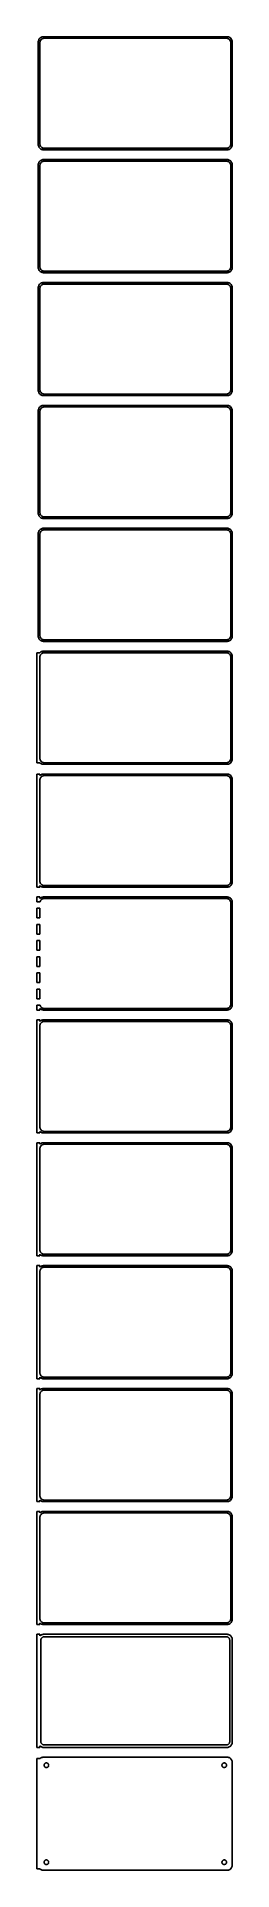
# Model space of a CAD drawing. Header units: metres. Extents: x -92 to 90, y 1658 to 3358.
import ezdxf

# ---------------------------------------------------------------- set-up
doc = ezdxf.new("R2010")
doc.units = ezdxf.units.M

msp = doc.modelspace()

# ---------------------------------------------------------------- linework, layer by layer
for p, q in [((-89.9606, 3354.13), (-90, 3353.5)), ((-90, 3353.5), (-90, 3258.5)), ((-89.8429, 3354.74), (-89.9606, 3354.13)), ((-89.6489, 3355.34), (-89.8429, 3354.74)), ((-89.3815, 3355.91), (-89.6489, 3355.34)), ((-89.0451, 3356.44), (-89.3815, 3355.91)), ((-88.6448, 3356.92), (-89.0451, 3356.44)), ((-88.1871, 3357.35), (-88.6448, 3356.92)), ((-88.5, 3353), (-88.4685, 3353.5)), ((-88.5, 3259), (-88.5, 3353)), ((-88.4685, 3353.5), (-88.3743, 3353.99)), ((-88.3743, 3353.99), (-88.2191, 3354.47)), ((-88.2191, 3354.47), (-88.0052, 3354.93)), ((-87.6791, 3357.72), (-88.1871, 3357.35)), ((-88.0052, 3354.93), (-87.7361, 3355.35)), ((-87.7361, 3355.35), (-87.4159, 3355.74)), ((-87.1289, 3358.02), (-87.6791, 3357.72)), ((-87.4159, 3355.74), (-87.0497, 3356.08)), ((-86.5451, 3358.26), (-87.1289, 3358.02)), ((-87.0497, 3356.08), (-86.6433, 3356.38)), ((-86.6433, 3356.38), (-86.2031, 3356.62)), ((-85.9369, 3358.41), (-86.5451, 3358.26)), ((-86.2031, 3356.62), (-85.7361, 3356.8)), ((-85.3139, 3358.49), (-85.9369, 3358.41)), ((-85.7361, 3356.8), (-85.2495, 3356.93)), ((85.3139, 3358.49), (-85.3139, 3358.49)), ((-85.2495, 3356.93), (-84.7512, 3356.99)), ((-84.7512, 3356.99), (84.7512, 3356.99)), ((84.7512, 3356.99), (85.2495, 3356.93)), ((85.2495, 3356.93), (85.7361, 3356.8)), ((85.9369, 3358.41), (85.3139, 3358.49)), ((85.7361, 3356.8), (86.2031, 3356.62)), ((86.5451, 3358.26), (85.9369, 3358.41)), ((86.2031, 3356.62), (86.6433, 3356.38)), ((87.1289, 3358.02), (86.5451, 3358.26)), ((86.6433, 3356.38), (87.0497, 3356.08)), ((87.0497, 3356.08), (87.4159, 3355.74)), ((87.6791, 3357.72), (87.1289, 3358.02)), ((87.4159, 3355.74), (87.7361, 3355.35)), ((88.1871, 3357.35), (87.6791, 3357.72)), ((87.7361, 3355.35), (88.0052, 3354.93)), ((88.0052, 3354.93), (88.2191, 3354.47)), ((88.6448, 3356.92), (88.1871, 3357.35)), ((88.2191, 3354.47), (88.3743, 3353.99)), ((88.3743, 3353.99), (88.4685, 3353.5)), ((88.4685, 3353.5), (88.5, 3353)), ((88.5, 3353), (88.5, 3259)), ((89.0451, 3356.44), (88.6448, 3356.92)), ((89.3815, 3355.91), (89.0451, 3356.44)), ((89.6489, 3355.34), (89.3815, 3355.91)), ((89.8429, 3354.74), (89.6489, 3355.34)), ((89.9606, 3354.13), (89.8429, 3354.74)), ((90, 3353.5), (89.9606, 3354.13)), ((90, 3258.5), (90, 3353.5)), ((-90, 3258.5), (-89.9606, 3257.87)), ((-89.9606, 3257.87), (-89.8429, 3257.26)), ((-89.8429, 3257.26), (-89.6489, 3256.66)), ((-89.6489, 3256.66), (-89.3815, 3256.09)), ((-89.3815, 3256.09), (-89.0451, 3255.56)), ((-89.0451, 3255.56), (-88.6448, 3255.08)), ((-88.6448, 3255.08), (-88.1871, 3254.65)), ((-88.4685, 3258.5), (-88.5, 3259)), ((-88.3743, 3258.01), (-88.4685, 3258.5)), ((-88.2191, 3257.53), (-88.3743, 3258.01)), ((-88.0052, 3257.07), (-88.2191, 3257.53)), ((-88.1871, 3254.65), (-87.6791, 3254.28)), ((-87.7361, 3256.65), (-88.0052, 3257.07)), ((-87.4159, 3256.26), (-87.7361, 3256.65)), ((-87.6791, 3254.28), (-87.1289, 3253.98)), ((-87.0497, 3255.92), (-87.4159, 3256.26)), ((-87.1289, 3253.98), (-86.5451, 3253.74)), ((-86.6433, 3255.62), (-87.0497, 3255.92)), ((-86.2031, 3255.38), (-86.6433, 3255.62)), ((-86.5451, 3253.74), (-85.9369, 3253.59)), ((-85.7361, 3255.2), (-86.2031, 3255.38)), ((-85.9369, 3253.59), (-85.3139, 3253.51)), ((-85.2495, 3255.07), (-85.7361, 3255.2)), ((-85.3139, 3253.51), (85.3139, 3253.51)), ((-84.7512, 3255.01), (-85.2495, 3255.07)), ((84.7512, 3255.01), (-84.7512, 3255.01)), ((85.2495, 3255.07), (84.7512, 3255.01)), ((85.7361, 3255.2), (85.2495, 3255.07)), ((85.3139, 3253.51), (85.9369, 3253.59)), ((86.2031, 3255.38), (85.7361, 3255.2)), ((85.9369, 3253.59), (86.5451, 3253.74)), ((86.6433, 3255.62), (86.2031, 3255.38)), ((86.5451, 3253.74), (87.1289, 3253.98)), ((87.0497, 3255.92), (86.6433, 3255.62)), ((87.4159, 3256.26), (87.0497, 3255.92)), ((87.1289, 3253.98), (87.6791, 3254.28)), ((87.7361, 3256.65), (87.4159, 3256.26)), ((87.6791, 3254.28), (88.1871, 3254.65)), ((88.0052, 3257.07), (87.7361, 3256.65)), ((88.2191, 3257.53), (88.0052, 3257.07)), ((88.1871, 3254.65), (88.6448, 3255.08)), ((88.3743, 3258.01), (88.2191, 3257.53)), ((88.4685, 3258.5), (88.3743, 3258.01)), ((88.5, 3259), (88.4685, 3258.5)), ((88.6448, 3255.08), (89.0451, 3255.56)), ((89.0451, 3255.56), (89.3815, 3256.09)), ((89.3815, 3256.09), (89.6489, 3256.66)), ((89.6489, 3256.66), (89.8429, 3257.26)), ((89.8429, 3257.26), (89.9606, 3257.87)), ((89.9606, 3257.87), (90, 3258.5)), ((-89.9606, 3240.13), (-90, 3239.5)), ((-90, 3239.5), (-90, 3144.5)), ((-89.8429, 3240.74), (-89.9606, 3240.13)), ((-89.6489, 3241.34), (-89.8429, 3240.74)), ((-89.3815, 3241.91), (-89.6489, 3241.34)), ((-89.0451, 3242.44), (-89.3815, 3241.91)), ((-88.6448, 3242.92), (-89.0451, 3242.44)), ((-88.1871, 3243.35), (-88.6448, 3242.92)), ((-88.5, 3239), (-88.4685, 3239.5)), ((-88.5, 3145), (-88.5, 3239)), ((-88.4685, 3239.5), (-88.3743, 3239.99)), ((-88.3743, 3239.99), (-88.2191, 3240.47)), ((-88.2191, 3240.47), (-88.0052, 3240.93)), ((-87.6791, 3243.72), (-88.1871, 3243.35)), ((-88.0052, 3240.93), (-87.7361, 3241.35)), ((-87.7361, 3241.35), (-87.4159, 3241.74)), ((-87.1289, 3244.02), (-87.6791, 3243.72)), ((-87.4159, 3241.74), (-87.0497, 3242.08)), ((-86.5451, 3244.26), (-87.1289, 3244.02)), ((-87.0497, 3242.08), (-86.6433, 3242.38)), ((-86.6433, 3242.38), (-86.2031, 3242.62)), ((-85.9369, 3244.41), (-86.5451, 3244.26)), ((-86.2031, 3242.62), (-85.7361, 3242.8)), ((-85.3139, 3244.49), (-85.9369, 3244.41)), ((-85.7361, 3242.8), (-85.2495, 3242.93)), ((85.3139, 3244.49), (-85.3139, 3244.49)), ((-85.2495, 3242.93), (-84.7512, 3242.99)), ((-84.7512, 3242.99), (84.7512, 3242.99)), ((84.7512, 3242.99), (85.2495, 3242.93)), ((85.2495, 3242.93), (85.7361, 3242.8)), ((85.9369, 3244.41), (85.3139, 3244.49)), ((85.7361, 3242.8), (86.2031, 3242.62)), ((86.5451, 3244.26), (85.9369, 3244.41)), ((86.2031, 3242.62), (86.6433, 3242.38)), ((87.1289, 3244.02), (86.5451, 3244.26)), ((86.6433, 3242.38), (87.0497, 3242.08)), ((87.0497, 3242.08), (87.4159, 3241.74)), ((87.6791, 3243.72), (87.1289, 3244.02)), ((87.4159, 3241.74), (87.7361, 3241.35)), ((88.1871, 3243.35), (87.6791, 3243.72)), ((87.7361, 3241.35), (88.0052, 3240.93)), ((88.0052, 3240.93), (88.2191, 3240.47)), ((88.6448, 3242.92), (88.1871, 3243.35)), ((88.2191, 3240.47), (88.3743, 3239.99)), ((88.3743, 3239.99), (88.4685, 3239.5)), ((88.4685, 3239.5), (88.5, 3239)), ((88.5, 3239), (88.5, 3145)), ((89.0451, 3242.44), (88.6448, 3242.92)), ((89.3815, 3241.91), (89.0451, 3242.44)), ((89.6489, 3241.34), (89.3815, 3241.91)), ((89.8429, 3240.74), (89.6489, 3241.34)), ((89.9606, 3240.13), (89.8429, 3240.74)), ((90, 3239.5), (89.9606, 3240.13)), ((90, 3144.5), (90, 3239.5)), ((-90, 3144.5), (-89.9606, 3143.87)), ((-89.9606, 3143.87), (-89.8429, 3143.26)), ((-89.8429, 3143.26), (-89.6489, 3142.66)), ((-89.6489, 3142.66), (-89.3815, 3142.09)), ((-89.3815, 3142.09), (-89.0451, 3141.56)), ((-89.0451, 3141.56), (-88.6448, 3141.08)), ((-88.6448, 3141.08), (-88.1871, 3140.65)), ((-88.4685, 3144.5), (-88.5, 3145)), ((-88.3743, 3144.01), (-88.4685, 3144.5)), ((-88.2191, 3143.53), (-88.3743, 3144.01)), ((-88.0052, 3143.07), (-88.2191, 3143.53)), ((-88.1871, 3140.65), (-87.6791, 3140.28)), ((-87.7361, 3142.65), (-88.0052, 3143.07)), ((-87.4159, 3142.26), (-87.7361, 3142.65)), ((-87.6791, 3140.28), (-87.1289, 3139.98)), ((-87.1289, 3130.02), (-87.6791, 3129.72)), ((-87.0497, 3141.92), (-87.4159, 3142.26)), ((-87.1289, 3139.98), (-86.5451, 3139.74)), ((-86.5451, 3130.26), (-87.1289, 3130.02)), ((-86.6433, 3141.62), (-87.0497, 3141.92)), ((-86.2031, 3141.38), (-86.6433, 3141.62)), ((-86.5451, 3139.74), (-85.9369, 3139.59)), ((-85.9369, 3130.41), (-86.5451, 3130.26)), ((-85.7361, 3141.2), (-86.2031, 3141.38)), ((-85.9369, 3139.59), (-85.3139, 3139.51)), ((-85.3139, 3130.49), (-85.9369, 3130.41)), ((-85.2495, 3141.07), (-85.7361, 3141.2)), ((-85.3139, 3139.51), (85.3139, 3139.51)), ((85.3139, 3130.49), (-85.3139, 3130.49)), ((-84.7512, 3141.01), (-85.2495, 3141.07)), ((84.7512, 3141.01), (-84.7512, 3141.01)), ((85.2495, 3141.07), (84.7512, 3141.01)), ((85.7361, 3141.2), (85.2495, 3141.07)), ((85.3139, 3139.51), (85.9369, 3139.59)), ((85.9369, 3130.41), (85.3139, 3130.49)), ((86.2031, 3141.38), (85.7361, 3141.2)), ((85.9369, 3139.59), (86.5451, 3139.74)), ((86.5451, 3130.26), (85.9369, 3130.41)), ((86.6433, 3141.62), (86.2031, 3141.38)), ((86.5451, 3139.74), (87.1289, 3139.98)), ((87.1289, 3130.02), (86.5451, 3130.26)), ((87.0497, 3141.92), (86.6433, 3141.62)), ((87.4159, 3142.26), (87.0497, 3141.92)), ((87.1289, 3139.98), (87.6791, 3140.28)), ((87.6791, 3129.72), (87.1289, 3130.02)), ((87.7361, 3142.65), (87.4159, 3142.26)), ((87.6791, 3140.28), (88.1871, 3140.65)), ((88.0052, 3143.07), (87.7361, 3142.65)), ((88.2191, 3143.53), (88.0052, 3143.07)), ((88.1871, 3140.65), (88.6448, 3141.08)), ((88.3743, 3144.01), (88.2191, 3143.53)), ((88.4685, 3144.5), (88.3743, 3144.01)), ((88.5, 3145), (88.4685, 3144.5)), ((88.6448, 3141.08), (89.0451, 3141.56)), ((89.0451, 3141.56), (89.3815, 3142.09)), ((89.3815, 3142.09), (89.6489, 3142.66)), ((89.6489, 3142.66), (89.8429, 3143.26)), ((89.8429, 3143.26), (89.9606, 3143.87)), ((89.9606, 3143.87), (90, 3144.5)), ((-89.9606, 3126.13), (-90, 3125.5)), ((-90, 3125.5), (-90, 3030.5)), ((-89.8429, 3126.74), (-89.9606, 3126.13)), ((-89.6489, 3127.34), (-89.8429, 3126.74)), ((-89.3815, 3127.91), (-89.6489, 3127.34)), ((-89.0451, 3128.44), (-89.3815, 3127.91)), ((-88.6448, 3128.92), (-89.0451, 3128.44)), ((-88.1871, 3129.35), (-88.6448, 3128.92)), ((-88.5, 3125), (-88.4685, 3125.5)), ((-88.5, 3031), (-88.5, 3125)), ((-88.4685, 3125.5), (-88.3743, 3125.99)), ((-88.3743, 3125.99), (-88.2191, 3126.47)), ((-88.2191, 3126.47), (-88.0052, 3126.93)), ((-87.6791, 3129.72), (-88.1871, 3129.35)), ((-88.0052, 3126.93), (-87.7361, 3127.35)), ((-87.7361, 3127.35), (-87.4159, 3127.74)), ((-87.4159, 3127.74), (-87.0497, 3128.08)), ((-87.0497, 3128.08), (-86.6433, 3128.38)), ((-86.6433, 3128.38), (-86.2031, 3128.62)), ((-86.2031, 3128.62), (-85.7361, 3128.8)), ((-85.7361, 3128.8), (-85.2495, 3128.93)), ((-85.2495, 3128.93), (-84.7512, 3128.99)), ((-84.7512, 3128.99), (84.7512, 3128.99)), ((84.7512, 3128.99), (85.2495, 3128.93)), ((85.2495, 3128.93), (85.7361, 3128.8)), ((85.7361, 3128.8), (86.2031, 3128.62)), ((86.2031, 3128.62), (86.6433, 3128.38)), ((86.6433, 3128.38), (87.0497, 3128.08)), ((87.0497, 3128.08), (87.4159, 3127.74)), ((87.4159, 3127.74), (87.7361, 3127.35)), ((88.1871, 3129.35), (87.6791, 3129.72)), ((87.7361, 3127.35), (88.0052, 3126.93)), ((88.0052, 3126.93), (88.2191, 3126.47)), ((88.6448, 3128.92), (88.1871, 3129.35)), ((88.2191, 3126.47), (88.3743, 3125.99)), ((88.3743, 3125.99), (88.4685, 3125.5)), ((88.4685, 3125.5), (88.5, 3125)), ((88.5, 3125), (88.5, 3031)), ((89.0451, 3128.44), (88.6448, 3128.92)), ((89.3815, 3127.91), (89.0451, 3128.44)), ((89.6489, 3127.34), (89.3815, 3127.91)), ((89.8429, 3126.74), (89.6489, 3127.34)), ((89.9606, 3126.13), (89.8429, 3126.74)), ((90, 3125.5), (89.9606, 3126.13)), ((90, 3030.5), (90, 3125.5)), ((-90, 3030.5), (-89.9606, 3029.87)), ((-89.9606, 3029.87), (-89.8429, 3029.26)), ((-89.8429, 3029.26), (-89.6489, 3028.66)), ((-89.6489, 3028.66), (-89.3815, 3028.09)), ((-89.3815, 3028.09), (-89.0451, 3027.56)), ((-88.4685, 3030.5), (-88.5, 3031)), ((-88.3743, 3030.01), (-88.4685, 3030.5)), ((-88.2191, 3029.53), (-88.3743, 3030.01)), ((-88.0052, 3029.07), (-88.2191, 3029.53)), ((-87.7361, 3028.65), (-88.0052, 3029.07)), ((-87.4159, 3028.26), (-87.7361, 3028.65)), ((-87.0497, 3027.92), (-87.4159, 3028.26)), ((-86.6433, 3027.62), (-87.0497, 3027.92)), ((87.0497, 3027.92), (86.6433, 3027.62)), ((87.4159, 3028.26), (87.0497, 3027.92)), ((87.7361, 3028.65), (87.4159, 3028.26)), ((88.0052, 3029.07), (87.7361, 3028.65)), ((88.2191, 3029.53), (88.0052, 3029.07)), ((88.3743, 3030.01), (88.2191, 3029.53)), ((88.4685, 3030.5), (88.3743, 3030.01)), ((88.5, 3031), (88.4685, 3030.5)), ((89.0451, 3027.56), (89.3815, 3028.09)), ((89.3815, 3028.09), (89.6489, 3028.66)), ((89.6489, 3028.66), (89.8429, 3029.26)), ((89.8429, 3029.26), (89.9606, 3029.87)), ((89.9606, 3029.87), (90, 3030.5)), ((-89.9606, 3012.13), (-90, 3011.5)), ((-90, 3011.5), (-90, 2916.5)), ((-89.8429, 3012.74), (-89.9606, 3012.13)), ((-89.6489, 3013.34), (-89.8429, 3012.74)), ((-89.3815, 3013.91), (-89.6489, 3013.34)), ((-89.0451, 3014.44), (-89.3815, 3013.91)), ((-89.0451, 3027.56), (-88.6448, 3027.08)), ((-88.6448, 3014.92), (-89.0451, 3014.44)), ((-88.6448, 3027.08), (-88.1871, 3026.65)), ((-88.1871, 3015.35), (-88.6448, 3014.92)), ((-88.5, 3011), (-88.4685, 3011.5)), ((-88.5, 2917), (-88.5, 3011)), ((-88.4685, 3011.5), (-88.3743, 3011.99)), ((-88.3743, 3011.99), (-88.2191, 3012.47)), ((-88.2191, 3012.47), (-88.0052, 3012.93)), ((-88.1871, 3026.65), (-87.6791, 3026.28)), ((-87.6791, 3015.72), (-88.1871, 3015.35)), ((-88.0052, 3012.93), (-87.7361, 3013.35)), ((-87.7361, 3013.35), (-87.4159, 3013.74)), ((-87.6791, 3026.28), (-87.1289, 3025.98)), ((-87.1289, 3016.02), (-87.6791, 3015.72)), ((-87.4159, 3013.74), (-87.0497, 3014.08)), ((-87.1289, 3025.98), (-86.5451, 3025.74)), ((-86.5451, 3016.26), (-87.1289, 3016.02)), ((-87.0497, 3014.08), (-86.6433, 3014.38)), ((-86.2031, 3027.38), (-86.6433, 3027.62)), ((-86.6433, 3014.38), (-86.2031, 3014.62)), ((-86.5451, 3025.74), (-85.9369, 3025.59)), ((-85.9369, 3016.41), (-86.5451, 3016.26)), ((-85.7361, 3027.2), (-86.2031, 3027.38)), ((-86.2031, 3014.62), (-85.7361, 3014.8)), ((-85.9369, 3025.59), (-85.3139, 3025.51)), ((-85.3139, 3016.49), (-85.9369, 3016.41)), ((-85.2495, 3027.07), (-85.7361, 3027.2)), ((-85.7361, 3014.8), (-85.2495, 3014.93)), ((-85.3139, 3025.51), (85.3139, 3025.51)), ((85.3139, 3016.49), (-85.3139, 3016.49)), ((-84.7512, 3027.01), (-85.2495, 3027.07)), ((-85.2495, 3014.93), (-84.7512, 3014.99)), ((84.7512, 3027.01), (-84.7512, 3027.01)), ((-84.7512, 3014.99), (84.7512, 3014.99)), ((85.2495, 3027.07), (84.7512, 3027.01)), ((84.7512, 3014.99), (85.2495, 3014.93)), ((85.7361, 3027.2), (85.2495, 3027.07)), ((85.2495, 3014.93), (85.7361, 3014.8)), ((85.3139, 3025.51), (85.9369, 3025.59)), ((85.9369, 3016.41), (85.3139, 3016.49)), ((86.2031, 3027.38), (85.7361, 3027.2)), ((85.7361, 3014.8), (86.2031, 3014.62)), ((85.9369, 3025.59), (86.5451, 3025.74)), ((86.5451, 3016.26), (85.9369, 3016.41)), ((86.6433, 3027.62), (86.2031, 3027.38)), ((86.2031, 3014.62), (86.6433, 3014.38)), ((86.5451, 3025.74), (87.1289, 3025.98)), ((87.1289, 3016.02), (86.5451, 3016.26)), ((86.6433, 3014.38), (87.0497, 3014.08)), ((87.0497, 3014.08), (87.4159, 3013.74)), ((87.1289, 3025.98), (87.6791, 3026.28)), ((87.6791, 3015.72), (87.1289, 3016.02)), ((87.4159, 3013.74), (87.7361, 3013.35)), ((87.6791, 3026.28), (88.1871, 3026.65)), ((88.1871, 3015.35), (87.6791, 3015.72)), ((87.7361, 3013.35), (88.0052, 3012.93)), ((88.0052, 3012.93), (88.2191, 3012.47)), ((88.1871, 3026.65), (88.6448, 3027.08)), ((88.6448, 3014.92), (88.1871, 3015.35)), ((88.2191, 3012.47), (88.3743, 3011.99)), ((88.3743, 3011.99), (88.4685, 3011.5)), ((88.4685, 3011.5), (88.5, 3011)), ((88.5, 3011), (88.5, 2917)), ((88.6448, 3027.08), (89.0451, 3027.56)), ((89.0451, 3014.44), (88.6448, 3014.92)), ((89.3815, 3013.91), (89.0451, 3014.44)), ((89.6489, 3013.34), (89.3815, 3013.91)), ((89.8429, 3012.74), (89.6489, 3013.34)), ((89.9606, 3012.13), (89.8429, 3012.74)), ((90, 3011.5), (89.9606, 3012.13)), ((90, 2916.5), (90, 3011.5)), ((-90, 2916.5), (-89.9606, 2915.87)), ((-89.9606, 2915.87), (-89.8429, 2915.26)), ((-89.8429, 2915.26), (-89.6489, 2914.66)), ((-89.6489, 2914.66), (-89.3815, 2914.09)), ((-89.3815, 2914.09), (-89.0451, 2913.56)), ((-89.0451, 2913.56), (-88.6448, 2913.08)), ((-88.6448, 2913.08), (-88.1871, 2912.65)), ((-88.4685, 2916.5), (-88.5, 2917)), ((-88.3743, 2916.01), (-88.4685, 2916.5)), ((-88.2191, 2915.53), (-88.3743, 2916.01)), ((-88.0052, 2915.07), (-88.2191, 2915.53)), ((-88.1871, 2912.65), (-87.6791, 2912.28)), ((-87.7361, 2914.65), (-88.0052, 2915.07)), ((-87.4159, 2914.26), (-87.7361, 2914.65)), ((-87.6791, 2912.28), (-87.1289, 2911.98)), ((-87.0497, 2913.92), (-87.4159, 2914.26)), ((-87.1289, 2911.98), (-86.5451, 2911.74)), ((-86.6433, 2913.62), (-87.0497, 2913.92)), ((-86.2031, 2913.38), (-86.6433, 2913.62)), ((-86.5451, 2911.74), (-85.9369, 2911.59)), ((-85.7361, 2913.2), (-86.2031, 2913.38)), ((-85.9369, 2911.59), (-85.3139, 2911.51)), ((-85.2495, 2913.07), (-85.7361, 2913.2)), ((-85.3139, 2911.51), (85.3139, 2911.51)), ((-84.7512, 2913.01), (-85.2495, 2913.07)), ((84.7512, 2913.01), (-84.7512, 2913.01)), ((85.2495, 2913.07), (84.7512, 2913.01)), ((85.7361, 2913.2), (85.2495, 2913.07)), ((85.3139, 2911.51), (85.9369, 2911.59)), ((86.2031, 2913.38), (85.7361, 2913.2)), ((85.9369, 2911.59), (86.5451, 2911.74)), ((86.6433, 2913.62), (86.2031, 2913.38)), ((86.5451, 2911.74), (87.1289, 2911.98)), ((87.0497, 2913.92), (86.6433, 2913.62)), ((87.4159, 2914.26), (87.0497, 2913.92)), ((87.1289, 2911.98), (87.6791, 2912.28)), ((87.7361, 2914.65), (87.4159, 2914.26)), ((87.6791, 2912.28), (88.1871, 2912.65)), ((88.0052, 2915.07), (87.7361, 2914.65)), ((88.2191, 2915.53), (88.0052, 2915.07)), ((88.1871, 2912.65), (88.6448, 2913.08)), ((88.3743, 2916.01), (88.2191, 2915.53)), ((88.4685, 2916.5), (88.3743, 2916.01)), ((88.5, 2917), (88.4685, 2916.5)), ((88.6448, 2913.08), (89.0451, 2913.56)), ((89.0451, 2913.56), (89.3815, 2914.09)), ((89.3815, 2914.09), (89.6489, 2914.66)), ((89.6489, 2914.66), (89.8429, 2915.26)), ((89.8429, 2915.26), (89.9606, 2915.87)), ((89.9606, 2915.87), (90, 2916.5)), ((-89.9606, 2898.13), (-90, 2897.5)), ((-90, 2897.5), (-90, 2802.5)), ((-89.8429, 2898.74), (-89.9606, 2898.13)), ((-89.6489, 2899.34), (-89.8429, 2898.74)), ((-89.3815, 2899.91), (-89.6489, 2899.34)), ((-89.0451, 2900.44), (-89.3815, 2899.91)), ((-88.6448, 2900.92), (-89.0451, 2900.44)), ((-88.1871, 2901.35), (-88.6448, 2900.92)), ((-88.5, 2897), (-88.4685, 2897.5)), ((-88.5, 2803), (-88.5, 2897)), ((-88.4685, 2897.5), (-88.3743, 2897.99)), ((-88.3743, 2897.99), (-88.2191, 2898.47)), ((-88.2191, 2898.47), (-88.0052, 2898.93)), ((-87.6791, 2901.72), (-88.1871, 2901.35)), ((-88.0052, 2898.93), (-87.7361, 2899.35)), ((-87.7361, 2899.35), (-87.4159, 2899.74)), ((-87.1289, 2902.02), (-87.6791, 2901.72)), ((-87.4159, 2899.74), (-87.0497, 2900.08)), ((-86.5451, 2902.26), (-87.1289, 2902.02)), ((-87.0497, 2900.08), (-86.6433, 2900.38)), ((-86.6433, 2900.38), (-86.2031, 2900.62)), ((-85.9369, 2902.41), (-86.5451, 2902.26)), ((-86.2031, 2900.62), (-85.7361, 2900.8)), ((-85.3139, 2902.49), (-85.9369, 2902.41)), ((-85.7361, 2900.8), (-85.2495, 2900.93)), ((85.3139, 2902.49), (-85.3139, 2902.49)), ((-85.2495, 2900.93), (-84.7512, 2900.99)), ((-84.7512, 2900.99), (84.7512, 2900.99)), ((84.7512, 2900.99), (85.2495, 2900.93)), ((85.2495, 2900.93), (85.7361, 2900.8)), ((85.9369, 2902.41), (85.3139, 2902.49)), ((85.7361, 2900.8), (86.2031, 2900.62)), ((86.5451, 2902.26), (85.9369, 2902.41)), ((86.2031, 2900.62), (86.6433, 2900.38)), ((87.1289, 2902.02), (86.5451, 2902.26)), ((86.6433, 2900.38), (87.0497, 2900.08)), ((87.0497, 2900.08), (87.4159, 2899.74)), ((87.6791, 2901.72), (87.1289, 2902.02)), ((87.4159, 2899.74), (87.7361, 2899.35)), ((88.1871, 2901.35), (87.6791, 2901.72)), ((87.7361, 2899.35), (88.0052, 2898.93)), ((88.0052, 2898.93), (88.2191, 2898.47)), ((88.6448, 2900.92), (88.1871, 2901.35)), ((88.2191, 2898.47), (88.3743, 2897.99)), ((88.3743, 2897.99), (88.4685, 2897.5)), ((88.4685, 2897.5), (88.5, 2897)), ((88.5, 2897), (88.5, 2803)), ((89.0451, 2900.44), (88.6448, 2900.92)), ((89.3815, 2899.91), (89.0451, 2900.44)), ((89.6489, 2899.34), (89.3815, 2899.91)), ((89.8429, 2898.74), (89.6489, 2899.34)), ((89.9606, 2898.13), (89.8429, 2898.74)), ((90, 2897.5), (89.9606, 2898.13)), ((90, 2802.5), (90, 2897.5)), ((-90, 2802.5), (-89.9606, 2801.87)), ((-89.9606, 2801.87), (-89.8429, 2801.26)), ((-89.8429, 2801.26), (-89.6489, 2800.66)), ((-89.6489, 2800.66), (-89.3815, 2800.09)), ((-89.3815, 2800.09), (-89.0451, 2799.56)), ((-89.0451, 2799.56), (-88.6448, 2799.08)), ((-88.6448, 2799.08), (-88.1871, 2798.65)), ((-88.4685, 2802.5), (-88.5, 2803)), ((-88.3743, 2802.01), (-88.4685, 2802.5)), ((-88.2191, 2801.53), (-88.3743, 2802.01)), ((-88.0052, 2801.07), (-88.2191, 2801.53)), ((-88.1871, 2798.65), (-87.6791, 2798.28)), ((-87.7361, 2800.65), (-88.0052, 2801.07)), ((-87.4159, 2800.26), (-87.7361, 2800.65)), ((-87.6791, 2798.28), (-87.1289, 2797.98)), ((-87.0497, 2799.92), (-87.4159, 2800.26)), ((-87.1289, 2797.98), (-86.5451, 2797.74)), ((-86.6433, 2799.62), (-87.0497, 2799.92)), ((-86.2031, 2799.38), (-86.6433, 2799.62)), ((-86.5451, 2797.74), (-85.9369, 2797.59)), ((-85.7361, 2799.2), (-86.2031, 2799.38)), ((-85.9369, 2797.59), (-85.3139, 2797.51)), ((-85.2495, 2799.07), (-85.7361, 2799.2)), ((-85.3139, 2797.51), (85.3139, 2797.51)), ((-84.7512, 2799.01), (-85.2495, 2799.07)), ((84.7512, 2799.01), (-84.7512, 2799.01)), ((85.2495, 2799.07), (84.7512, 2799.01)), ((85.7361, 2799.2), (85.2495, 2799.07)), ((85.3139, 2797.51), (85.9369, 2797.59)), ((86.2031, 2799.38), (85.7361, 2799.2)), ((85.9369, 2797.59), (86.5451, 2797.74)), ((86.6433, 2799.62), (86.2031, 2799.38)), ((86.5451, 2797.74), (87.1289, 2797.98)), ((87.0497, 2799.92), (86.6433, 2799.62)), ((87.4159, 2800.26), (87.0497, 2799.92)), ((87.1289, 2797.98), (87.6791, 2798.28)), ((87.7361, 2800.65), (87.4159, 2800.26)), ((87.6791, 2798.28), (88.1871, 2798.65)), ((88.0052, 2801.07), (87.7361, 2800.65)), ((88.2191, 2801.53), (88.0052, 2801.07)), ((88.1871, 2798.65), (88.6448, 2799.08)), ((88.3743, 2802.01), (88.2191, 2801.53)), ((88.4685, 2802.5), (88.3743, 2802.01)), ((88.5, 2803), (88.4685, 2802.5)), ((88.6448, 2799.08), (89.0451, 2799.56)), ((89.0451, 2799.56), (89.3815, 2800.09)), ((89.3815, 2800.09), (89.6489, 2800.66)), ((89.6489, 2800.66), (89.8429, 2801.26)), ((89.8429, 2801.26), (89.9606, 2801.87)), ((89.9606, 2801.87), (90, 2802.5)), ((-88.5, 2787.06), (-91.5, 2787.06)), ((-91.5, 2787.06), (-91.5, 2684.94)), ((-88.1871, 2787.35), (-88.5, 2787.06)), ((-88.5, 2783), (-88.4685, 2783.5)), ((-88.5, 2689), (-88.5, 2783)), ((-88.4685, 2783.5), (-88.3743, 2783.99)), ((-88.3743, 2783.99), (-88.2191, 2784.47)), ((-88.2191, 2784.47), (-88.0052, 2784.93)), ((-87.6791, 2787.72), (-88.1871, 2787.35)), ((-88.0052, 2784.93), (-87.7361, 2785.35)), ((-87.7361, 2785.35), (-87.4159, 2785.74)), ((-87.1289, 2788.02), (-87.6791, 2787.72)), ((-87.4159, 2785.74), (-87.0497, 2786.08)), ((-86.5451, 2788.26), (-87.1289, 2788.02)), ((-87.0497, 2786.08), (-86.6433, 2786.38)), ((-86.6433, 2786.38), (-86.2031, 2786.62)), ((-85.9369, 2788.41), (-86.5451, 2788.26)), ((-86.2031, 2786.62), (-85.7361, 2786.8)), ((-85.3139, 2788.49), (-85.9369, 2788.41)), ((-85.7361, 2786.8), (-85.2495, 2786.93)), ((85.3139, 2788.49), (-85.3139, 2788.49)), ((-85.2495, 2786.93), (-84.7512, 2786.99)), ((-84.7512, 2786.99), (84.7512, 2786.99)), ((84.7512, 2786.99), (85.2495, 2786.93)), ((85.2495, 2786.93), (85.7361, 2786.8)), ((85.9369, 2788.41), (85.3139, 2788.49)), ((85.7361, 2786.8), (86.2031, 2786.62)), ((86.5451, 2788.26), (85.9369, 2788.41)), ((86.2031, 2786.62), (86.6433, 2786.38)), ((87.1289, 2788.02), (86.5451, 2788.26)), ((86.6433, 2786.38), (87.0497, 2786.08)), ((87.0497, 2786.08), (87.4159, 2785.74)), ((87.6791, 2787.72), (87.1289, 2788.02)), ((87.4159, 2785.74), (87.7361, 2785.35)), ((88.1871, 2787.35), (87.6791, 2787.72)), ((87.7361, 2785.35), (88.0052, 2784.93)), ((88.0052, 2784.93), (88.2191, 2784.47)), ((88.6448, 2786.92), (88.1871, 2787.35)), ((88.2191, 2784.47), (88.3743, 2783.99)), ((88.3743, 2783.99), (88.4685, 2783.5)), ((88.4685, 2783.5), (88.5, 2783)), ((88.5, 2783), (88.5, 2689)), ((89.0451, 2786.44), (88.6448, 2786.92)), ((89.3815, 2785.91), (89.0451, 2786.44)), ((89.6489, 2785.34), (89.3815, 2785.91)), ((89.8429, 2784.74), (89.6489, 2785.34)), ((89.9606, 2784.13), (89.8429, 2784.74)), ((90, 2783.5), (89.9606, 2784.13)), ((90, 2688.5), (90, 2783.5)), ((-88.4685, 2688.5), (-88.5, 2689)), ((-88.3743, 2688.01), (-88.4685, 2688.5)), ((-88.2191, 2687.53), (-88.3743, 2688.01)), ((88.3743, 2688.01), (88.2191, 2687.53)), ((88.4685, 2688.5), (88.3743, 2688.01)), ((88.5, 2689), (88.4685, 2688.5)), ((89.8429, 2687.26), (89.9606, 2687.87)), ((89.9606, 2687.87), (90, 2688.5)), ((-91.5, 2684.94), (-88.5, 2684.94)), ((-88.5, 2674.47), (-91.5, 2674.47)), ((-91.5, 2674.47), (-91.5, 2569.53)), ((-88.5, 2684.94), (-88.1871, 2684.65)), ((-88.5, 2673.06), (-88.5, 2674.47)), ((-88.1871, 2673.35), (-88.5, 2673.06)), ((-88.0052, 2687.07), (-88.2191, 2687.53)), ((-88.2191, 2670.47), (-88.0052, 2670.93)), ((-88.1871, 2684.65), (-87.6791, 2684.28)), ((-87.6791, 2673.72), (-88.1871, 2673.35)), ((-87.7361, 2686.65), (-88.0052, 2687.07)), ((-88.0052, 2670.93), (-87.7361, 2671.35)), ((-87.4159, 2686.26), (-87.7361, 2686.65)), ((-87.7361, 2671.35), (-87.4159, 2671.74)), ((-87.6791, 2684.28), (-87.1289, 2683.98)), ((-87.1289, 2674.02), (-87.6791, 2673.72)), ((-87.0497, 2685.92), (-87.4159, 2686.26)), ((-87.4159, 2671.74), (-87.0497, 2672.08)), ((-87.1289, 2683.98), (-86.5451, 2683.74)), ((-86.5451, 2674.26), (-87.1289, 2674.02)), ((-86.6433, 2685.62), (-87.0497, 2685.92)), ((-87.0497, 2672.08), (-86.6433, 2672.38)), ((-86.2031, 2685.38), (-86.6433, 2685.62)), ((-86.6433, 2672.38), (-86.2031, 2672.62)), ((-86.5451, 2683.74), (-85.9369, 2683.59)), ((-85.9369, 2674.41), (-86.5451, 2674.26)), ((-85.7361, 2685.2), (-86.2031, 2685.38)), ((-86.2031, 2672.62), (-85.7361, 2672.8)), ((-85.9369, 2683.59), (-85.3139, 2683.51)), ((-85.3139, 2674.49), (-85.9369, 2674.41)), ((-85.2495, 2685.07), (-85.7361, 2685.2)), ((-85.7361, 2672.8), (-85.2495, 2672.93)), ((-85.3139, 2683.51), (85.3139, 2683.51)), ((85.3139, 2674.49), (-85.3139, 2674.49)), ((-84.7512, 2685.01), (-85.2495, 2685.07)), ((-85.2495, 2672.93), (-84.7512, 2672.99)), ((84.7512, 2685.01), (-84.7512, 2685.01)), ((-84.7512, 2672.99), (84.7512, 2672.99)), ((85.2495, 2685.07), (84.7512, 2685.01)), ((84.7512, 2672.99), (85.2495, 2672.93)), ((85.7361, 2685.2), (85.2495, 2685.07)), ((85.2495, 2672.93), (85.7361, 2672.8)), ((85.3139, 2683.51), (85.9369, 2683.59)), ((85.9369, 2674.41), (85.3139, 2674.49)), ((86.2031, 2685.38), (85.7361, 2685.2)), ((85.7361, 2672.8), (86.2031, 2672.62)), ((85.9369, 2683.59), (86.5451, 2683.74)), ((86.5451, 2674.26), (85.9369, 2674.41)), ((86.6433, 2685.62), (86.2031, 2685.38)), ((86.2031, 2672.62), (86.6433, 2672.38)), ((86.5451, 2683.74), (87.1289, 2683.98)), ((87.1289, 2674.02), (86.5451, 2674.26)), ((87.0497, 2685.92), (86.6433, 2685.62)), ((86.6433, 2672.38), (87.0497, 2672.08)), ((87.4159, 2686.26), (87.0497, 2685.92)), ((87.0497, 2672.08), (87.4159, 2671.74)), ((87.1289, 2683.98), (87.6791, 2684.28)), ((87.6791, 2673.72), (87.1289, 2674.02)), ((87.7361, 2686.65), (87.4159, 2686.26)), ((87.4159, 2671.74), (87.7361, 2671.35)), ((87.6791, 2684.28), (88.1871, 2684.65)), ((88.1871, 2673.35), (87.6791, 2673.72)), ((88.0052, 2687.07), (87.7361, 2686.65)), ((87.7361, 2671.35), (88.0052, 2670.93)), ((88.2191, 2687.53), (88.0052, 2687.07)), ((88.0052, 2670.93), (88.2191, 2670.47)), ((88.1871, 2684.65), (88.6448, 2685.08)), ((88.6448, 2672.92), (88.1871, 2673.35)), ((88.6448, 2685.08), (89.0451, 2685.56)), ((89.0451, 2672.44), (88.6448, 2672.92)), ((89.0451, 2685.56), (89.3815, 2686.09)), ((89.3815, 2671.91), (89.0451, 2672.44)), ((89.3815, 2686.09), (89.6489, 2686.66)), ((89.6489, 2671.34), (89.3815, 2671.91)), ((89.6489, 2686.66), (89.8429, 2687.26)), ((89.8429, 2670.74), (89.6489, 2671.34)), ((89.9606, 2670.13), (89.8429, 2670.74)), ((-88.5, 2669), (-88.4685, 2669.5)), ((-88.5, 2575), (-88.5, 2669)), ((-88.4685, 2669.5), (-88.3743, 2669.99)), ((-88.3743, 2669.99), (-88.2191, 2670.47)), ((88.2191, 2670.47), (88.3743, 2669.99)), ((88.3743, 2669.99), (88.4685, 2669.5)), ((88.4685, 2669.5), (88.5, 2669)), ((88.5, 2669), (88.5, 2575)), ((90, 2669.5), (89.9606, 2670.13)), ((90, 2574.5), (90, 2669.5)), ((-91.5, 2569.53), (-88.5, 2569.53)), ((-88.4685, 2574.5), (-88.5, 2575)), ((-88.5, 2569.53), (-88.5, 2570.94)), ((-88.5, 2570.94), (-88.1871, 2570.65)), ((-88.3743, 2574.01), (-88.4685, 2574.5)), ((-88.2191, 2573.53), (-88.3743, 2574.01)), ((-88.0052, 2573.07), (-88.2191, 2573.53)), ((-88.1871, 2570.65), (-87.6791, 2570.28)), ((-87.7361, 2572.65), (-88.0052, 2573.07)), ((-87.4159, 2572.26), (-87.7361, 2572.65)), ((-87.6791, 2570.28), (-87.1289, 2569.98)), ((-87.0497, 2571.92), (-87.4159, 2572.26)), ((-87.1289, 2569.98), (-86.5451, 2569.74)), ((-86.6433, 2571.62), (-87.0497, 2571.92)), ((-86.2031, 2571.38), (-86.6433, 2571.62)), ((-86.5451, 2569.74), (-85.9369, 2569.59)), ((-85.7361, 2571.2), (-86.2031, 2571.38)), ((-85.9369, 2569.59), (-85.3139, 2569.51)), ((-85.2495, 2571.07), (-85.7361, 2571.2)), ((-85.3139, 2569.51), (85.3139, 2569.51)), ((-84.7512, 2571.01), (-85.2495, 2571.07)), ((84.7512, 2571.01), (-84.7512, 2571.01)), ((85.2495, 2571.07), (84.7512, 2571.01)), ((85.7361, 2571.2), (85.2495, 2571.07)), ((85.3139, 2569.51), (85.9369, 2569.59)), ((86.2031, 2571.38), (85.7361, 2571.2)), ((85.9369, 2569.59), (86.5451, 2569.74)), ((86.6433, 2571.62), (86.2031, 2571.38)), ((86.5451, 2569.74), (87.1289, 2569.98)), ((87.0497, 2571.92), (86.6433, 2571.62)), ((87.4159, 2572.26), (87.0497, 2571.92)), ((87.1289, 2569.98), (87.6791, 2570.28)), ((87.7361, 2572.65), (87.4159, 2572.26)), ((87.6791, 2570.28), (88.1871, 2570.65)), ((88.0052, 2573.07), (87.7361, 2572.65)), ((88.2191, 2573.53), (88.0052, 2573.07)), ((88.1871, 2570.65), (88.6448, 2571.08)), ((88.3743, 2574.01), (88.2191, 2573.53)), ((88.4685, 2574.5), (88.3743, 2574.01)), ((88.5, 2575), (88.4685, 2574.5)), ((88.6448, 2571.08), (89.0451, 2571.56)), ((89.0451, 2571.56), (89.3815, 2572.09)), ((89.3815, 2572.09), (89.6489, 2572.66)), ((89.6489, 2572.66), (89.8429, 2573.26)), ((89.8429, 2573.26), (89.9606, 2573.87)), ((89.9606, 2573.87), (90, 2574.5)), ((-88.5, 2560.49), (-91.5, 2560.49)), ((-91.5, 2560.49), (-91.5, 2555.99)), ((-91.5, 2555.99), (-88.3745, 2555.99)), ((-88.5, 2559.06), (-88.5, 2560.49)), ((-88.1871, 2559.35), (-88.5, 2559.06)), ((-88.3745, 2555.99), (-88.3743, 2555.99)), ((-88.3743, 2555.99), (-88.2191, 2556.47)), ((-88.2191, 2556.47), (-88.0052, 2556.93)), ((-87.6791, 2559.72), (-88.1871, 2559.35)), ((-88.0052, 2556.93), (-87.7361, 2557.35)), ((-87.7361, 2557.35), (-87.4159, 2557.74)), ((-87.1289, 2560.02), (-87.6791, 2559.72)), ((-87.4159, 2557.74), (-87.0497, 2558.08)), ((-86.5451, 2560.26), (-87.1289, 2560.02)), ((-87.0497, 2558.08), (-86.6433, 2558.38)), ((-86.6433, 2558.38), (-86.2031, 2558.62)), ((-85.9369, 2560.41), (-86.5451, 2560.26)), ((-86.2031, 2558.62), (-85.7361, 2558.8)), ((-85.3139, 2560.49), (-85.9369, 2560.41)), ((-85.7361, 2558.8), (-85.2495, 2558.93)), ((85.3139, 2560.49), (-85.3139, 2560.49)), ((-85.2495, 2558.93), (-84.7512, 2558.99)), ((-84.7512, 2558.99), (84.7512, 2558.99)), ((84.7512, 2558.99), (85.2495, 2558.93)), ((85.2495, 2558.93), (85.7361, 2558.8)), ((85.9369, 2560.41), (85.3139, 2560.49)), ((85.7361, 2558.8), (86.2031, 2558.62)), ((86.5451, 2560.26), (85.9369, 2560.41)), ((86.2031, 2558.62), (86.6433, 2558.38)), ((87.1289, 2560.02), (86.5451, 2560.26)), ((86.6433, 2558.38), (87.0497, 2558.08)), ((87.0497, 2558.08), (87.4159, 2557.74)), ((87.6791, 2559.72), (87.1289, 2560.02)), ((87.4159, 2557.74), (87.7361, 2557.35)), ((88.1871, 2559.35), (87.6791, 2559.72)), ((87.7361, 2557.35), (88.0052, 2556.93)), ((88.0052, 2556.93), (88.2191, 2556.47)), ((88.6448, 2558.92), (88.1871, 2559.35)), ((88.2191, 2556.47), (88.3743, 2555.99)), ((88.3743, 2555.99), (88.4685, 2555.5)), ((88.4685, 2555.5), (88.5, 2555)), ((88.5, 2555), (88.5, 2461)), ((89.0451, 2558.44), (88.6448, 2558.92)), ((89.3815, 2557.91), (89.0451, 2558.44)), ((89.6489, 2557.34), (89.3815, 2557.91)), ((89.8429, 2556.74), (89.6489, 2557.34)), ((89.9606, 2556.13), (89.8429, 2556.74)), ((90, 2555.5), (89.9606, 2556.13)), ((90, 2460.5), (90, 2555.5)), ((-88.5, 2550.01), (-91.5, 2550.01)), ((-91.5, 2550.01), (-91.5, 2540.99)), ((-91.5, 2540.99), (-88.5, 2540.99)), ((-88.5, 2535.01), (-91.5, 2535.01)), ((-91.5, 2535.01), (-91.5, 2525.99)), ((-88.5, 2540.99), (-88.5, 2550.01)), ((-88.5, 2525.99), (-88.5, 2535.01)), ((-91.5, 2525.99), (-88.5, 2525.99)), ((-88.5, 2520.01), (-91.5, 2520.01)), ((-91.5, 2520.01), (-91.5, 2510.99)), ((-88.5, 2510.99), (-88.5, 2520.01)), ((-91.5, 2510.99), (-88.5, 2510.99)), ((-88.5, 2505.01), (-91.5, 2505.01)), ((-91.5, 2505.01), (-91.5, 2495.99)), ((-88.5, 2495.99), (-88.5, 2505.01)), ((-91.5, 2495.99), (-88.5, 2495.99)), ((-88.5, 2490.01), (-91.5, 2490.01)), ((-91.5, 2490.01), (-91.5, 2480.99)), ((-88.5, 2480.99), (-88.5, 2490.01)), ((-91.5, 2480.99), (-88.5, 2480.99)), ((-88.5, 2475.01), (-91.5, 2475.01)), ((-91.5, 2475.01), (-91.5, 2465.99)), ((-88.5, 2465.99), (-88.5, 2475.01)), ((-91.5, 2465.99), (-88.5, 2465.99)), ((-88.3745, 2460.01), (-91.5, 2460.01)), ((-91.5, 2460.01), (-91.5, 2455.51)), ((-91.5, 2455.51), (-88.5, 2455.51)), ((-88.5, 2456.94), (-88.1871, 2456.65)), ((-88.5, 2455.51), (-88.5, 2456.94)), ((-88.3743, 2460.01), (-88.3745, 2460.01)), ((-88.2191, 2459.53), (-88.3743, 2460.01)), ((-88.0052, 2459.07), (-88.2191, 2459.53)), ((-88.1871, 2456.65), (-87.6791, 2456.28)), ((-87.7361, 2458.65), (-88.0052, 2459.07)), ((-87.4159, 2458.26), (-87.7361, 2458.65)), ((-87.6791, 2456.28), (-87.1289, 2455.98)), ((-87.0497, 2457.92), (-87.4159, 2458.26)), ((-87.1289, 2455.98), (-86.5451, 2455.74)), ((-86.6433, 2457.62), (-87.0497, 2457.92)), ((-86.2031, 2457.38), (-86.6433, 2457.62)), ((-86.5451, 2455.74), (-85.9369, 2455.59)), ((-85.7361, 2457.2), (-86.2031, 2457.38)), ((-85.9369, 2455.59), (-85.3139, 2455.51)), ((-85.2495, 2457.07), (-85.7361, 2457.2)), ((-85.3139, 2455.51), (85.3139, 2455.51)), ((-84.7512, 2457.01), (-85.2495, 2457.07)), ((84.7512, 2457.01), (-84.7512, 2457.01)), ((85.2495, 2457.07), (84.7512, 2457.01)), ((85.7361, 2457.2), (85.2495, 2457.07)), ((85.3139, 2455.51), (85.9369, 2455.59)), ((86.2031, 2457.38), (85.7361, 2457.2)), ((85.9369, 2455.59), (86.5451, 2455.74)), ((86.6433, 2457.62), (86.2031, 2457.38)), ((86.5451, 2455.74), (87.1289, 2455.98)), ((87.0497, 2457.92), (86.6433, 2457.62)), ((87.4159, 2458.26), (87.0497, 2457.92)), ((87.1289, 2455.98), (87.6791, 2456.28)), ((87.7361, 2458.65), (87.4159, 2458.26)), ((87.6791, 2456.28), (88.1871, 2456.65)), ((88.0052, 2459.07), (87.7361, 2458.65)), ((88.2191, 2459.53), (88.0052, 2459.07)), ((88.1871, 2456.65), (88.6448, 2457.08)), ((88.3743, 2460.01), (88.2191, 2459.53)), ((88.4685, 2460.5), (88.3743, 2460.01)), ((88.5, 2461), (88.4685, 2460.5)), ((88.6448, 2457.08), (89.0451, 2457.56)), ((89.0451, 2457.56), (89.3815, 2458.09)), ((89.3815, 2458.09), (89.6489, 2458.66)), ((89.6489, 2458.66), (89.8429, 2459.26)), ((89.8429, 2459.26), (89.9606, 2459.87)), ((89.9606, 2459.87), (90, 2460.5)), ((-88.5, 2446.49), (-91.5, 2446.49)), ((-91.5, 2446.49), (-91.5, 2341.51)), ((-88.5, 2445.06), (-88.5, 2446.49)), ((-88.1871, 2445.35), (-88.5, 2445.06)), ((-88.5, 2441), (-88.4685, 2441.5)), ((-88.5, 2347), (-88.5, 2441)), ((-88.4685, 2441.5), (-88.3743, 2441.99)), ((-88.3743, 2441.99), (-88.2191, 2442.47)), ((-88.2191, 2442.47), (-88.0052, 2442.93)), ((-87.6791, 2445.72), (-88.1871, 2445.35)), ((-88.0052, 2442.93), (-87.7361, 2443.35)), ((-87.7361, 2443.35), (-87.4159, 2443.74)), ((-87.1289, 2446.02), (-87.6791, 2445.72)), ((-87.4159, 2443.74), (-87.0497, 2444.08)), ((-86.5451, 2446.26), (-87.1289, 2446.02)), ((-87.0497, 2444.08), (-86.6433, 2444.38)), ((-86.6433, 2444.38), (-86.2031, 2444.62)), ((-85.9369, 2446.41), (-86.5451, 2446.26)), ((-86.2031, 2444.62), (-85.7361, 2444.8)), ((-85.3139, 2446.49), (-85.9369, 2446.41)), ((-85.7361, 2444.8), (-85.2495, 2444.93)), ((85.3139, 2446.49), (-85.3139, 2446.49)), ((-85.2495, 2444.93), (-84.7512, 2444.99)), ((-84.7512, 2444.99), (84.7512, 2444.99)), ((84.7512, 2444.99), (85.2495, 2444.93)), ((85.2495, 2444.93), (85.7361, 2444.8)), ((85.9369, 2446.41), (85.3139, 2446.49)), ((85.7361, 2444.8), (86.2031, 2444.62)), ((86.5451, 2446.26), (85.9369, 2446.41)), ((86.2031, 2444.62), (86.6433, 2444.38)), ((87.1289, 2446.02), (86.5451, 2446.26)), ((86.6433, 2444.38), (87.0497, 2444.08)), ((87.0497, 2444.08), (87.4159, 2443.74)), ((87.6791, 2445.72), (87.1289, 2446.02)), ((87.4159, 2443.74), (87.7361, 2443.35)), ((88.1871, 2445.35), (87.6791, 2445.72)), ((87.7361, 2443.35), (88.0052, 2442.93)), ((88.0052, 2442.93), (88.2191, 2442.47)), ((88.6448, 2444.92), (88.1871, 2445.35)), ((88.2191, 2442.47), (88.3743, 2441.99)), ((88.3743, 2441.99), (88.4685, 2441.5)), ((88.4685, 2441.5), (88.5, 2441)), ((88.5, 2441), (88.5, 2347)), ((89.0451, 2444.44), (88.6448, 2444.92)), ((89.3815, 2443.91), (89.0451, 2444.44)), ((89.6489, 2443.34), (89.3815, 2443.91)), ((89.8429, 2442.74), (89.6489, 2443.34)), ((89.9606, 2442.13), (89.8429, 2442.74)), ((90, 2441.5), (89.9606, 2442.13)), ((90, 2346.5), (90, 2441.5)), ((-91.5, 2341.51), (-88.5, 2341.51)), ((-88.5, 2332.49), (-91.5, 2332.49)), ((-91.5, 2332.49), (-91.5, 2227.51)), ((-88.4685, 2346.5), (-88.5, 2347)), ((-88.5, 2342.94), (-88.1871, 2342.65)), ((-88.5, 2341.51), (-88.5, 2342.94)), ((-88.5, 2331.06), (-88.5, 2332.49)), ((-88.1871, 2331.35), (-88.5, 2331.06)), ((-88.3743, 2346.01), (-88.4685, 2346.5)), ((-88.2191, 2345.53), (-88.3743, 2346.01)), ((-88.0052, 2345.07), (-88.2191, 2345.53)), ((-88.1871, 2342.65), (-87.6791, 2342.28)), ((-87.6791, 2331.72), (-88.1871, 2331.35)), ((-87.7361, 2344.65), (-88.0052, 2345.07)), ((-87.4159, 2344.26), (-87.7361, 2344.65)), ((-87.6791, 2342.28), (-87.1289, 2341.98)), ((-87.1289, 2332.02), (-87.6791, 2331.72)), ((-87.0497, 2343.92), (-87.4159, 2344.26)), ((-87.1289, 2341.98), (-86.5451, 2341.74)), ((-86.5451, 2332.26), (-87.1289, 2332.02)), ((-86.6433, 2343.62), (-87.0497, 2343.92)), ((-87.0497, 2330.08), (-86.6433, 2330.38)), ((-86.2031, 2343.38), (-86.6433, 2343.62)), ((-86.6433, 2330.38), (-86.2031, 2330.62)), ((-86.5451, 2341.74), (-85.9369, 2341.59)), ((-85.9369, 2332.41), (-86.5451, 2332.26)), ((-85.7361, 2343.2), (-86.2031, 2343.38)), ((-86.2031, 2330.62), (-85.7361, 2330.8)), ((-85.9369, 2341.59), (-85.3139, 2341.51)), ((-85.3139, 2332.49), (-85.9369, 2332.41)), ((-85.2495, 2343.07), (-85.7361, 2343.2)), ((-85.7361, 2330.8), (-85.2495, 2330.93)), ((-85.3139, 2341.51), (85.3139, 2341.51)), ((85.3139, 2332.49), (-85.3139, 2332.49)), ((-84.7512, 2343.01), (-85.2495, 2343.07)), ((-85.2495, 2330.93), (-84.7512, 2330.99)), ((84.7512, 2343.01), (-84.7512, 2343.01)), ((-84.7512, 2330.99), (84.7512, 2330.99)), ((85.2495, 2343.07), (84.7512, 2343.01)), ((84.7512, 2330.99), (85.2495, 2330.93)), ((85.7361, 2343.2), (85.2495, 2343.07)), ((85.2495, 2330.93), (85.7361, 2330.8)), ((85.3139, 2341.51), (85.9369, 2341.59)), ((85.9369, 2332.41), (85.3139, 2332.49)), ((86.2031, 2343.38), (85.7361, 2343.2)), ((85.7361, 2330.8), (86.2031, 2330.62)), ((85.9369, 2341.59), (86.5451, 2341.74)), ((86.5451, 2332.26), (85.9369, 2332.41)), ((86.6433, 2343.62), (86.2031, 2343.38)), ((86.2031, 2330.62), (86.6433, 2330.38)), ((86.5451, 2341.74), (87.1289, 2341.98)), ((87.1289, 2332.02), (86.5451, 2332.26)), ((87.0497, 2343.92), (86.6433, 2343.62)), ((86.6433, 2330.38), (87.0497, 2330.08)), ((87.4159, 2344.26), (87.0497, 2343.92)), ((87.1289, 2341.98), (87.6791, 2342.28)), ((87.6791, 2331.72), (87.1289, 2332.02)), ((87.7361, 2344.65), (87.4159, 2344.26)), ((87.6791, 2342.28), (88.1871, 2342.65)), ((88.1871, 2331.35), (87.6791, 2331.72)), ((88.0052, 2345.07), (87.7361, 2344.65)), ((88.2191, 2345.53), (88.0052, 2345.07)), ((88.1871, 2342.65), (88.6448, 2343.08)), ((88.6448, 2330.92), (88.1871, 2331.35)), ((88.3743, 2346.01), (88.2191, 2345.53)), ((88.4685, 2346.5), (88.3743, 2346.01)), ((88.5, 2347), (88.4685, 2346.5)), ((88.6448, 2343.08), (89.0451, 2343.56)), ((89.0451, 2330.44), (88.6448, 2330.92)), ((89.0451, 2343.56), (89.3815, 2344.09)), ((89.3815, 2329.91), (89.0451, 2330.44)), ((89.3815, 2344.09), (89.6489, 2344.66)), ((89.6489, 2344.66), (89.8429, 2345.26)), ((89.8429, 2345.26), (89.9606, 2345.87)), ((89.9606, 2345.87), (90, 2346.5)), ((-88.5, 2327), (-88.4685, 2327.5)), ((-88.5, 2233), (-88.5, 2327)), ((-88.4685, 2327.5), (-88.3743, 2327.99)), ((-88.3743, 2327.99), (-88.2191, 2328.47)), ((-88.2191, 2328.47), (-88.0052, 2328.93)), ((-88.0052, 2328.93), (-87.7361, 2329.35)), ((-87.7361, 2329.35), (-87.4159, 2329.74)), ((-87.4159, 2329.74), (-87.0497, 2330.08)), ((87.0497, 2330.08), (87.4159, 2329.74)), ((87.4159, 2329.74), (87.7361, 2329.35)), ((87.7361, 2329.35), (88.0052, 2328.93)), ((88.0052, 2328.93), (88.2191, 2328.47)), ((88.2191, 2328.47), (88.3743, 2327.99)), ((88.3743, 2327.99), (88.4685, 2327.5)), ((88.4685, 2327.5), (88.5, 2327)), ((88.5, 2327), (88.5, 2233)), ((89.6489, 2329.34), (89.3815, 2329.91)), ((89.8429, 2328.74), (89.6489, 2329.34)), ((89.9606, 2328.13), (89.8429, 2328.74)), ((90, 2327.5), (89.9606, 2328.13)), ((90, 2232.5), (90, 2327.5)), ((-88.4685, 2232.5), (-88.5, 2233)), ((-88.5, 2228.94), (-88.1871, 2228.65)), ((-88.5, 2227.51), (-88.5, 2228.94)), ((-88.3743, 2232.01), (-88.4685, 2232.5)), ((-88.2191, 2231.53), (-88.3743, 2232.01)), ((-88.0052, 2231.07), (-88.2191, 2231.53)), ((-88.1871, 2228.65), (-87.6791, 2228.28)), ((-87.7361, 2230.65), (-88.0052, 2231.07)), ((-87.4159, 2230.26), (-87.7361, 2230.65)), ((-87.0497, 2229.92), (-87.4159, 2230.26)), ((-86.6433, 2229.62), (-87.0497, 2229.92)), ((-86.2031, 2229.38), (-86.6433, 2229.62)), ((-85.7361, 2229.2), (-86.2031, 2229.38)), ((-85.2495, 2229.07), (-85.7361, 2229.2)), ((-84.7512, 2229.01), (-85.2495, 2229.07)), ((84.7512, 2229.01), (-84.7512, 2229.01)), ((85.2495, 2229.07), (84.7512, 2229.01)), ((85.7361, 2229.2), (85.2495, 2229.07)), ((86.2031, 2229.38), (85.7361, 2229.2)), ((86.6433, 2229.62), (86.2031, 2229.38)), ((87.0497, 2229.92), (86.6433, 2229.62)), ((87.4159, 2230.26), (87.0497, 2229.92)), ((87.7361, 2230.65), (87.4159, 2230.26)), ((87.6791, 2228.28), (88.1871, 2228.65)), ((88.0052, 2231.07), (87.7361, 2230.65)), ((88.2191, 2231.53), (88.0052, 2231.07)), ((88.1871, 2228.65), (88.6448, 2229.08)), ((88.3743, 2232.01), (88.2191, 2231.53)), ((88.4685, 2232.5), (88.3743, 2232.01)), ((88.5, 2233), (88.4685, 2232.5)), ((88.6448, 2229.08), (89.0451, 2229.56)), ((89.0451, 2229.56), (89.3815, 2230.09)), ((89.3815, 2230.09), (89.6489, 2230.66)), ((89.6489, 2230.66), (89.8429, 2231.26)), ((89.8429, 2231.26), (89.9606, 2231.87)), ((89.9606, 2231.87), (90, 2232.5)), ((-91.5, 2227.51), (-88.5, 2227.51)), ((-88.5, 2218.49), (-91.5, 2218.49)), ((-91.5, 2218.49), (-91.5, 2113.51)), ((-88.5, 2217.06), (-88.5, 2218.49)), ((-88.1871, 2217.35), (-88.5, 2217.06)), ((-88.5, 2213), (-88.4685, 2213.5)), ((-88.5, 2119), (-88.5, 2213)), ((-88.4685, 2213.5), (-88.3743, 2213.99)), ((-88.3743, 2213.99), (-88.2191, 2214.47)), ((-88.2191, 2214.47), (-88.0052, 2214.93)), ((-87.6791, 2217.72), (-88.1871, 2217.35)), ((-88.0052, 2214.93), (-87.7361, 2215.35)), ((-87.7361, 2215.35), (-87.4159, 2215.74)), ((-87.6791, 2228.28), (-87.1289, 2227.98)), ((-87.1289, 2218.02), (-87.6791, 2217.72)), ((-87.4159, 2215.74), (-87.0497, 2216.08)), ((-87.1289, 2227.98), (-86.5451, 2227.74)), ((-86.5451, 2218.26), (-87.1289, 2218.02)), ((-87.0497, 2216.08), (-86.6433, 2216.38)), ((-86.6433, 2216.38), (-86.2031, 2216.62)), ((-86.5451, 2227.74), (-85.9369, 2227.59)), ((-85.9369, 2218.41), (-86.5451, 2218.26)), ((-86.2031, 2216.62), (-85.7361, 2216.8)), ((-85.9369, 2227.59), (-85.3139, 2227.51)), ((-85.3139, 2218.49), (-85.9369, 2218.41)), ((-85.7361, 2216.8), (-85.2495, 2216.93)), ((-85.3139, 2227.51), (85.3139, 2227.51)), ((85.3139, 2218.49), (-85.3139, 2218.49)), ((-85.2495, 2216.93), (-84.7512, 2216.99)), ((-84.7512, 2216.99), (84.7512, 2216.99)), ((84.7512, 2216.99), (85.2495, 2216.93)), ((85.2495, 2216.93), (85.7361, 2216.8)), ((85.3139, 2227.51), (85.9369, 2227.59)), ((85.9369, 2218.41), (85.3139, 2218.49)), ((85.7361, 2216.8), (86.2031, 2216.62)), ((85.9369, 2227.59), (86.5451, 2227.74)), ((86.5451, 2218.26), (85.9369, 2218.41)), ((86.2031, 2216.62), (86.6433, 2216.38)), ((86.5451, 2227.74), (87.1289, 2227.98)), ((87.1289, 2218.02), (86.5451, 2218.26)), ((86.6433, 2216.38), (87.0497, 2216.08)), ((87.0497, 2216.08), (87.4159, 2215.74)), ((87.1289, 2227.98), (87.6791, 2228.28)), ((87.6791, 2217.72), (87.1289, 2218.02)), ((87.4159, 2215.74), (87.7361, 2215.35)), ((88.1871, 2217.35), (87.6791, 2217.72)), ((87.7361, 2215.35), (88.0052, 2214.93)), ((88.0052, 2214.93), (88.2191, 2214.47)), ((88.6448, 2216.92), (88.1871, 2217.35)), ((88.2191, 2214.47), (88.3743, 2213.99)), ((88.3743, 2213.99), (88.4685, 2213.5)), ((88.4685, 2213.5), (88.5, 2213)), ((88.5, 2213), (88.5, 2119)), ((89.0451, 2216.44), (88.6448, 2216.92)), ((89.3815, 2215.91), (89.0451, 2216.44)), ((89.6489, 2215.34), (89.3815, 2215.91)), ((89.8429, 2214.74), (89.6489, 2215.34)), ((89.9606, 2214.13), (89.8429, 2214.74)), ((90, 2213.5), (89.9606, 2214.13)), ((90, 2118.5), (90, 2213.5)), ((-91.5, 2113.51), (-88.5, 2113.51)), ((-88.4685, 2118.5), (-88.5, 2119)), ((-88.5, 2114.94), (-88.1871, 2114.65)), ((-88.5, 2113.51), (-88.5, 2114.94)), ((-88.3743, 2118.01), (-88.4685, 2118.5)), ((-88.2191, 2117.53), (-88.3743, 2118.01)), ((-88.0052, 2117.07), (-88.2191, 2117.53)), ((-88.1871, 2114.65), (-87.6791, 2114.28)), ((-87.7361, 2116.65), (-88.0052, 2117.07)), ((-87.4159, 2116.26), (-87.7361, 2116.65)), ((-87.6791, 2114.28), (-87.1289, 2113.98)), ((-87.0497, 2115.92), (-87.4159, 2116.26)), ((-87.1289, 2113.98), (-86.5451, 2113.74)), ((-86.6433, 2115.62), (-87.0497, 2115.92)), ((-86.2031, 2115.38), (-86.6433, 2115.62)), ((-86.5451, 2113.74), (-85.9369, 2113.59)), ((-85.7361, 2115.2), (-86.2031, 2115.38)), ((-85.9369, 2113.59), (-85.3139, 2113.51)), ((-85.2495, 2115.07), (-85.7361, 2115.2)), ((-85.3139, 2113.51), (85.3139, 2113.51)), ((-84.7512, 2115.01), (-85.2495, 2115.07)), ((84.7512, 2115.01), (-84.7512, 2115.01)), ((85.2495, 2115.07), (84.7512, 2115.01)), ((85.7361, 2115.2), (85.2495, 2115.07)), ((85.3139, 2113.51), (85.9369, 2113.59)), ((86.2031, 2115.38), (85.7361, 2115.2)), ((85.9369, 2113.59), (86.5451, 2113.74)), ((86.6433, 2115.62), (86.2031, 2115.38)), ((86.5451, 2113.74), (87.1289, 2113.98)), ((87.0497, 2115.92), (86.6433, 2115.62)), ((87.4159, 2116.26), (87.0497, 2115.92)), ((87.1289, 2113.98), (87.6791, 2114.28)), ((87.7361, 2116.65), (87.4159, 2116.26)), ((87.6791, 2114.28), (88.1871, 2114.65)), ((88.0052, 2117.07), (87.7361, 2116.65)), ((88.2191, 2117.53), (88.0052, 2117.07)), ((88.1871, 2114.65), (88.6448, 2115.08)), ((88.3743, 2118.01), (88.2191, 2117.53)), ((88.4685, 2118.5), (88.3743, 2118.01)), ((88.5, 2119), (88.4685, 2118.5)), ((88.6448, 2115.08), (89.0451, 2115.56)), ((89.0451, 2115.56), (89.3815, 2116.09)), ((89.3815, 2116.09), (89.6489, 2116.66)), ((89.6489, 2116.66), (89.8429, 2117.26)), ((89.8429, 2117.26), (89.9606, 2117.87)), ((89.9606, 2117.87), (90, 2118.5)), ((-88.5, 2104.49), (-91.5, 2104.49)), ((-91.5, 2104.49), (-91.5, 1999.51)), ((-88.5, 2103.06), (-88.5, 2104.49)), ((-88.1871, 2103.35), (-88.5, 2103.06)), ((-88.5, 2099), (-88.4685, 2099.5)), ((-88.5, 2005), (-88.5, 2099)), ((-88.4685, 2099.5), (-88.3743, 2099.99)), ((-88.3743, 2099.99), (-88.2191, 2100.47)), ((-88.2191, 2100.47), (-88.0052, 2100.93)), ((-87.6791, 2103.72), (-88.1871, 2103.35)), ((-88.0052, 2100.93), (-87.7361, 2101.35)), ((-87.7361, 2101.35), (-87.4159, 2101.74)), ((-87.1289, 2104.02), (-87.6791, 2103.72)), ((-87.4159, 2101.74), (-87.0497, 2102.08)), ((-86.5451, 2104.26), (-87.1289, 2104.02)), ((-87.0497, 2102.08), (-86.6433, 2102.38)), ((-86.6433, 2102.38), (-86.2031, 2102.62)), ((-85.9369, 2104.41), (-86.5451, 2104.26)), ((-86.2031, 2102.62), (-85.7361, 2102.8)), ((-85.3139, 2104.49), (-85.9369, 2104.41)), ((-85.7361, 2102.8), (-85.2495, 2102.93)), ((85.3139, 2104.49), (-85.3139, 2104.49)), ((-85.2495, 2102.93), (-84.7512, 2102.99)), ((-84.7512, 2102.99), (84.7512, 2102.99)), ((84.7512, 2102.99), (85.2495, 2102.93)), ((85.2495, 2102.93), (85.7361, 2102.8)), ((85.9369, 2104.41), (85.3139, 2104.49)), ((85.7361, 2102.8), (86.2031, 2102.62)), ((86.5451, 2104.26), (85.9369, 2104.41)), ((86.2031, 2102.62), (86.6433, 2102.38)), ((87.1289, 2104.02), (86.5451, 2104.26)), ((86.6433, 2102.38), (87.0497, 2102.08)), ((87.0497, 2102.08), (87.4159, 2101.74)), ((87.6791, 2103.72), (87.1289, 2104.02)), ((87.4159, 2101.74), (87.7361, 2101.35)), ((88.1871, 2103.35), (87.6791, 2103.72)), ((87.7361, 2101.35), (88.0052, 2100.93)), ((88.0052, 2100.93), (88.2191, 2100.47)), ((88.6448, 2102.92), (88.1871, 2103.35)), ((88.2191, 2100.47), (88.3743, 2099.99)), ((88.3743, 2099.99), (88.4685, 2099.5)), ((88.4685, 2099.5), (88.5, 2099)), ((88.5, 2099), (88.5, 2005)), ((89.0451, 2102.44), (88.6448, 2102.92)), ((89.3815, 2101.91), (89.0451, 2102.44)), ((89.6489, 2101.34), (89.3815, 2101.91)), ((89.8429, 2100.74), (89.6489, 2101.34)), ((89.9606, 2100.13), (89.8429, 2100.74)), ((90, 2099.5), (89.9606, 2100.13)), ((90, 2004.5), (90, 2099.5)), ((-91.5, 1999.51), (-88.5, 1999.51)), ((-88.5, 1990.49), (-91.5, 1990.49)), ((-91.5, 1990.49), (-91.5, 1885.51)), ((-88.4685, 2004.5), (-88.5, 2005)), ((-88.5, 2000.94), (-88.1871, 2000.65)), ((-88.5, 1999.51), (-88.5, 2000.94)), ((-88.5, 1989.06), (-88.5, 1990.49)), ((-88.3743, 2004.01), (-88.4685, 2004.5)), ((-88.2191, 2003.53), (-88.3743, 2004.01)), ((-88.0052, 2003.07), (-88.2191, 2003.53)), ((-88.1871, 2000.65), (-87.6791, 2000.28)), ((-87.7361, 2002.65), (-88.0052, 2003.07)), ((-87.4159, 2002.26), (-87.7361, 2002.65)), ((-87.6791, 2000.28), (-87.1289, 1999.98)), ((-87.0497, 2001.92), (-87.4159, 2002.26)), ((-87.1289, 1999.98), (-86.5451, 1999.74)), ((-86.5451, 1990.26), (-87.1289, 1990.02)), ((-86.6433, 2001.62), (-87.0497, 2001.92)), ((-86.2031, 2001.38), (-86.6433, 2001.62)), ((-86.5451, 1999.74), (-85.9369, 1999.59)), ((-85.9369, 1990.41), (-86.5451, 1990.26)), ((-85.7361, 2001.2), (-86.2031, 2001.38)), ((-85.9369, 1999.59), (-85.3139, 1999.51)), ((-85.3139, 1990.49), (-85.9369, 1990.41)), ((-85.2495, 2001.07), (-85.7361, 2001.2)), ((-85.3139, 1999.51), (85.3139, 1999.51)), ((85.3139, 1990.49), (-85.3139, 1990.49)), ((-84.7512, 2001.01), (-85.2495, 2001.07)), ((84.7512, 2001.01), (-84.7512, 2001.01)), ((85.2495, 2001.07), (84.7512, 2001.01)), ((85.7361, 2001.2), (85.2495, 2001.07)), ((85.3139, 1999.51), (85.9369, 1999.59)), ((85.9369, 1990.41), (85.3139, 1990.49)), ((86.2031, 2001.38), (85.7361, 2001.2)), ((85.9369, 1999.59), (86.5451, 1999.74)), ((86.5451, 1990.26), (85.9369, 1990.41)), ((86.6433, 2001.62), (86.2031, 2001.38)), ((86.5451, 1999.74), (87.1289, 1999.98)), ((87.1289, 1990.02), (86.5451, 1990.26)), ((87.0497, 2001.92), (86.6433, 2001.62)), ((87.4159, 2002.26), (87.0497, 2001.92)), ((87.1289, 1999.98), (87.6791, 2000.28)), ((87.7361, 2002.65), (87.4159, 2002.26)), ((87.6791, 2000.28), (88.1871, 2000.65)), ((88.0052, 2003.07), (87.7361, 2002.65)), ((88.2191, 2003.53), (88.0052, 2003.07)), ((88.1871, 2000.65), (88.6448, 2001.08)), ((88.3743, 2004.01), (88.2191, 2003.53)), ((88.4685, 2004.5), (88.3743, 2004.01)), ((88.5, 2005), (88.4685, 2004.5)), ((88.6448, 2001.08), (89.0451, 2001.56)), ((89.0451, 2001.56), (89.3815, 2002.09)), ((89.3815, 2002.09), (89.6489, 2002.66)), ((89.6489, 2002.66), (89.8429, 2003.26)), ((89.8429, 2003.26), (89.9606, 2003.87)), ((89.9606, 2003.87), (90, 2004.5)), ((-88.1871, 1989.35), (-88.5, 1989.06)), ((-88.5, 1985), (-88.4685, 1985.5)), ((-88.5, 1891), (-88.5, 1985)), ((-88.4685, 1985.5), (-88.3743, 1985.99)), ((-88.3743, 1985.99), (-88.2191, 1986.47)), ((-88.2191, 1986.47), (-88.0052, 1986.93)), ((-87.6791, 1989.72), (-88.1871, 1989.35)), ((-88.0052, 1986.93), (-87.7361, 1987.35)), ((-87.7361, 1987.35), (-87.4159, 1987.74)), ((-87.1289, 1990.02), (-87.6791, 1989.72)), ((-87.4159, 1987.74), (-87.0497, 1988.08)), ((-87.0497, 1988.08), (-86.6433, 1988.38)), ((-86.6433, 1988.38), (-86.2031, 1988.62)), ((-86.2031, 1988.62), (-85.7361, 1988.8)), ((-85.7361, 1988.8), (-85.2495, 1988.93)), ((-85.2495, 1988.93), (-84.7512, 1988.99)), ((-84.7512, 1988.99), (84.7512, 1988.99)), ((84.7512, 1988.99), (85.2495, 1988.93)), ((85.2495, 1988.93), (85.7361, 1988.8)), ((85.7361, 1988.8), (86.2031, 1988.62)), ((86.2031, 1988.62), (86.6433, 1988.38)), ((86.6433, 1988.38), (87.0497, 1988.08)), ((87.0497, 1988.08), (87.4159, 1987.74)), ((87.6791, 1989.72), (87.1289, 1990.02)), ((87.4159, 1987.74), (87.7361, 1987.35)), ((88.1871, 1989.35), (87.6791, 1989.72)), ((87.7361, 1987.35), (88.0052, 1986.93)), ((88.0052, 1986.93), (88.2191, 1986.47)), ((88.6448, 1988.92), (88.1871, 1989.35)), ((88.2191, 1986.47), (88.3743, 1985.99)), ((88.3743, 1985.99), (88.4685, 1985.5)), ((88.4685, 1985.5), (88.5, 1985)), ((88.5, 1985), (88.5, 1891)), ((89.0451, 1988.44), (88.6448, 1988.92)), ((89.3815, 1987.91), (89.0451, 1988.44)), ((89.6489, 1987.34), (89.3815, 1987.91)), ((89.8429, 1986.74), (89.6489, 1987.34)), ((89.9606, 1986.13), (89.8429, 1986.74)), ((90, 1985.5), (89.9606, 1986.13)), ((90, 1890.5), (90, 1985.5)), ((-88.4685, 1890.5), (-88.5, 1891)), ((-88.3743, 1890.01), (-88.4685, 1890.5)), ((-88.2191, 1889.53), (-88.3743, 1890.01)), ((-88.0052, 1889.07), (-88.2191, 1889.53)), ((-87.7361, 1888.65), (-88.0052, 1889.07)), ((-87.4159, 1888.26), (-87.7361, 1888.65)), ((-87.0497, 1887.92), (-87.4159, 1888.26)), ((87.4159, 1888.26), (87.0497, 1887.92)), ((87.7361, 1888.65), (87.4159, 1888.26)), ((88.0052, 1889.07), (87.7361, 1888.65)), ((88.2191, 1889.53), (88.0052, 1889.07)), ((88.3743, 1890.01), (88.2191, 1889.53)), ((88.4685, 1890.5), (88.3743, 1890.01)), ((88.5, 1891), (88.4685, 1890.5)), ((89.0451, 1887.56), (89.3815, 1888.09)), ((89.3815, 1888.09), (89.6489, 1888.66)), ((89.6489, 1888.66), (89.8429, 1889.26)), ((89.8429, 1889.26), (89.9606, 1889.87)), ((89.9606, 1889.87), (90, 1890.5)), ((-91.5, 1885.51), (-88.5, 1885.51)), ((-88.5, 1876.48), (-91.5, 1876.48)), ((-91.5, 1876.48), (-91.5, 1771.52)), ((-88.5, 1886.94), (-88.1871, 1886.65)), ((-88.5, 1885.51), (-88.5, 1886.94)), ((-88.5, 1875.06), (-88.5, 1876.48)), ((-88.1871, 1875.35), (-88.5, 1875.06)), ((-88.1871, 1886.65), (-87.6791, 1886.28)), ((-87.6791, 1875.72), (-88.1871, 1875.35)), ((-87.6791, 1886.28), (-87.1289, 1885.98)), ((-87.1289, 1876.02), (-87.6791, 1875.72)), ((-87.6129, 1871), (-87.5884, 1871.39)), ((-87.5884, 1871.39), (-87.5151, 1871.77)), ((-87.5151, 1871.77), (-87.3943, 1872.15)), ((-87.3943, 1872.15), (-87.2279, 1872.5)), ((-87.2279, 1872.5), (-87.0184, 1872.83)), ((-87.1289, 1885.98), (-86.5451, 1885.74)), ((-86.5451, 1876.26), (-87.1289, 1876.02)), ((-86.6433, 1887.62), (-87.0497, 1887.92)), ((-87.0184, 1872.83), (-86.7692, 1873.13)), ((-86.7692, 1873.13), (-86.4843, 1873.4)), ((-86.2031, 1887.38), (-86.6433, 1887.62)), ((-86.5451, 1885.74), (-85.9369, 1885.59)), ((-85.9369, 1876.41), (-86.5451, 1876.26)), ((-86.4843, 1873.4), (-86.168, 1873.63)), ((-85.7361, 1887.2), (-86.2031, 1887.38)), ((-86.168, 1873.63), (-85.8254, 1873.82)), ((-85.9369, 1885.59), (-85.3139, 1885.51)), ((-85.3139, 1876.49), (-85.9369, 1876.41)), ((-85.8254, 1873.82), (-85.4619, 1873.96)), ((-85.2495, 1887.07), (-85.7361, 1887.2)), ((-85.4619, 1873.96), (-85.0833, 1874.06)), ((-85.3139, 1885.51), (85.3139, 1885.51)), ((85.3139, 1876.49), (-85.3139, 1876.49)), ((-84.7512, 1887.01), (-85.2495, 1887.07)), ((-85.0833, 1874.06), (-84.6955, 1874.11)), ((84.7512, 1887.01), (-84.7512, 1887.01)), ((-84.6955, 1874.11), (84.6955, 1874.11)), ((84.6955, 1874.11), (85.0833, 1874.06)), ((85.2495, 1887.07), (84.7512, 1887.01)), ((85.0833, 1874.06), (85.4619, 1873.96)), ((85.7361, 1887.2), (85.2495, 1887.07)), ((85.3139, 1885.51), (85.9369, 1885.59)), ((85.9369, 1876.41), (85.3139, 1876.49)), ((85.4619, 1873.96), (85.8254, 1873.82)), ((86.2031, 1887.38), (85.7361, 1887.2)), ((85.8254, 1873.82), (86.168, 1873.63)), ((85.9369, 1885.59), (86.5451, 1885.74)), ((86.5451, 1876.26), (85.9369, 1876.41)), ((86.168, 1873.63), (86.4843, 1873.4)), ((86.6433, 1887.62), (86.2031, 1887.38)), ((86.4843, 1873.4), (86.7692, 1873.13)), ((86.5451, 1885.74), (87.1289, 1885.98)), ((87.1289, 1876.02), (86.5451, 1876.26)), ((87.0497, 1887.92), (86.6433, 1887.62)), ((86.7692, 1873.13), (87.0184, 1872.83)), ((87.0184, 1872.83), (87.2279, 1872.5)), ((87.1289, 1885.98), (87.6791, 1886.28)), ((87.6791, 1875.72), (87.1289, 1876.02)), ((87.2279, 1872.5), (87.3943, 1872.15)), ((87.3943, 1872.15), (87.5151, 1871.77)), ((87.5151, 1871.77), (87.5884, 1871.39)), ((87.5884, 1871.39), (87.6129, 1871)), ((87.6791, 1886.28), (88.1871, 1886.65)), ((88.1871, 1875.35), (87.6791, 1875.72)), ((88.1871, 1886.65), (88.6448, 1887.08)), ((88.6448, 1874.92), (88.1871, 1875.35)), ((88.6448, 1887.08), (89.0451, 1887.56)), ((89.0451, 1874.44), (88.6448, 1874.92)), ((89.3815, 1873.91), (89.0451, 1874.44)), ((89.6489, 1873.34), (89.3815, 1873.91)), ((89.8429, 1872.74), (89.6489, 1873.34)), ((89.9606, 1872.13), (89.8429, 1872.74)), ((90, 1871.5), (89.9606, 1872.13)), ((90, 1776.5), (90, 1871.5)), ((-87.6129, 1777), (-87.6129, 1871)), ((87.6129, 1871), (87.6129, 1777)), ((-91.5, 1771.52), (-88.5, 1771.52)), ((-88.5, 1771.52), (-88.5, 1772.94)), ((-88.5, 1772.94), (-88.1871, 1772.65)), ((-88.1871, 1772.65), (-87.6791, 1772.28)), ((-87.6791, 1772.28), (-87.1289, 1771.98)), ((-87.5884, 1776.61), (-87.6129, 1777)), ((-87.5151, 1776.23), (-87.5884, 1776.61)), ((-87.3943, 1775.85), (-87.5151, 1776.23)), ((-87.2279, 1775.5), (-87.3943, 1775.85)), ((-87.0184, 1775.17), (-87.2279, 1775.5)), ((-87.1289, 1771.98), (-86.5451, 1771.74)), ((-86.7692, 1774.87), (-87.0184, 1775.17)), ((-86.4843, 1774.6), (-86.7692, 1774.87)), ((-86.5451, 1771.74), (-85.9369, 1771.59)), ((-86.168, 1774.37), (-86.4843, 1774.6)), ((-85.8254, 1774.18), (-86.168, 1774.37)), ((-85.9369, 1771.59), (-85.3139, 1771.51)), ((-85.4619, 1774.04), (-85.8254, 1774.18)), ((-85.0833, 1773.94), (-85.4619, 1774.04)), ((-85.3139, 1771.51), (85.3139, 1771.51)), ((-84.6955, 1773.89), (-85.0833, 1773.94)), ((84.6955, 1773.89), (-84.6955, 1773.89)), ((85.0833, 1773.94), (84.6955, 1773.89)), ((85.4619, 1774.04), (85.0833, 1773.94)), ((85.3139, 1771.51), (85.9369, 1771.59)), ((85.8254, 1774.18), (85.4619, 1774.04)), ((86.168, 1774.37), (85.8254, 1774.18)), ((85.9369, 1771.59), (86.5451, 1771.74)), ((86.4843, 1774.6), (86.168, 1774.37)), ((86.7692, 1774.87), (86.4843, 1774.6)), ((86.5451, 1771.74), (87.1289, 1771.98)), ((87.0184, 1775.17), (86.7692, 1774.87)), ((87.2279, 1775.5), (87.0184, 1775.17)), ((87.1289, 1771.98), (87.6791, 1772.28)), ((87.3943, 1775.85), (87.2279, 1775.5)), ((87.5151, 1776.23), (87.3943, 1775.85)), ((87.5884, 1776.61), (87.5151, 1776.23)), ((87.6129, 1777), (87.5884, 1776.61)), ((87.6791, 1772.28), (88.1871, 1772.65)), ((88.1871, 1772.65), (88.6448, 1773.08)), ((88.6448, 1773.08), (89.0451, 1773.56)), ((89.0451, 1773.56), (89.3815, 1774.09)), ((89.3815, 1774.09), (89.6489, 1774.66)), ((89.6489, 1774.66), (89.8429, 1775.26)), ((89.8429, 1775.26), (89.9606, 1775.87)), ((89.9606, 1775.87), (90, 1776.5)), ((-88.5, 1761.15), (-91.5, 1761.15)), ((-91.5, 1761.15), (-91.5, 1658.85)), ((-88.1871, 1761.35), (-88.5, 1761.06)), ((-88.5, 1761.06), (-88.5, 1761.15)), ((-87.6791, 1761.72), (-88.1871, 1761.35)), ((-87.1289, 1762.02), (-87.6791, 1761.72)), ((-86.5451, 1762.26), (-87.1289, 1762.02)), ((-85.9369, 1762.41), (-86.5451, 1762.26)), ((-85.3139, 1762.49), (-85.9369, 1762.41)), ((85.3139, 1762.49), (-85.3139, 1762.49)), ((-84.6353, 1755), (-84.6185, 1755.27)), ((-84.6185, 1754.73), (-84.6353, 1755)), ((-84.6185, 1755.27), (-84.5682, 1755.53)), ((-84.5682, 1754.47), (-84.6185, 1754.73)), ((-84.5682, 1755.53), (-84.4853, 1755.79)), ((-84.4853, 1754.21), (-84.5682, 1754.47)), ((-84.4853, 1755.79), (-84.3712, 1756.03)), ((-84.3712, 1753.97), (-84.4853, 1754.21)), ((-84.3712, 1756.03), (-84.2275, 1756.26)), ((-84.2275, 1753.74), (-84.3712, 1753.97)), ((-84.2275, 1756.26), (-84.0566, 1756.46)), ((-84.0566, 1753.54), (-84.2275, 1753.74)), ((-84.0566, 1756.46), (-83.8611, 1756.65)), ((-83.8611, 1753.35), (-84.0566, 1753.54)), ((-83.8611, 1756.65), (-83.6441, 1756.8)), ((-83.6441, 1753.2), (-83.8611, 1753.35)), ((-83.6441, 1756.8), (-83.4092, 1756.93)), ((-83.4092, 1753.07), (-83.6441, 1753.2)), ((-83.4092, 1756.93), (-83.1598, 1757.03)), ((-83.1598, 1752.97), (-83.4092, 1753.07)), ((-83.1598, 1757.03), (-82.9001, 1757.1)), ((-82.9001, 1752.9), (-83.1598, 1752.97)), ((-82.9001, 1757.1), (-82.6341, 1757.13)), ((-82.6341, 1752.87), (-82.9001, 1752.9)), ((-82.6341, 1757.13), (-82.3659, 1757.13)), ((-82.3659, 1752.87), (-82.6341, 1752.87)), ((-82.3659, 1757.13), (-82.0999, 1757.1)), ((-82.0999, 1752.9), (-82.3659, 1752.87)), ((-82.0999, 1757.1), (-81.8401, 1757.03)), ((-81.8401, 1752.97), (-82.0999, 1752.9)), ((-81.8401, 1757.03), (-81.5908, 1756.93)), ((-81.5908, 1753.07), (-81.8401, 1752.97)), ((-81.5908, 1756.93), (-81.3559, 1756.8)), ((-81.3559, 1753.2), (-81.5908, 1753.07)), ((-81.3559, 1756.8), (-81.1389, 1756.65)), ((-81.1389, 1753.35), (-81.3559, 1753.2)), ((-81.1389, 1756.65), (-80.9434, 1756.46)), ((-80.9434, 1753.54), (-81.1389, 1753.35)), ((-80.9434, 1756.46), (-80.7725, 1756.26)), ((-80.7725, 1753.74), (-80.9434, 1753.54)), ((-80.7725, 1756.26), (-80.6288, 1756.03)), ((-80.6288, 1753.97), (-80.7725, 1753.74)), ((-80.6288, 1756.03), (-80.5146, 1755.79)), ((-80.5146, 1754.21), (-80.6288, 1753.97)), ((-80.5146, 1755.79), (-80.4318, 1755.53)), ((-80.4318, 1754.47), (-80.5146, 1754.21)), ((-80.4318, 1755.53), (-80.3815, 1755.27)), ((-80.3815, 1754.73), (-80.4318, 1754.47)), ((-80.3815, 1755.27), (-80.3647, 1755)), ((-80.3647, 1755), (-80.3815, 1754.73)), ((80.3647, 1755), (80.3815, 1755.27)), ((80.3815, 1754.73), (80.3647, 1755)), ((80.3815, 1755.27), (80.4318, 1755.53)), ((80.4318, 1754.47), (80.3815, 1754.73)), ((80.4318, 1755.53), (80.5146, 1755.79)), ((80.5146, 1754.21), (80.4318, 1754.47)), ((80.5146, 1755.79), (80.6288, 1756.03)), ((80.6288, 1753.97), (80.5146, 1754.21)), ((80.6288, 1756.03), (80.7725, 1756.26)), ((80.7725, 1753.74), (80.6288, 1753.97)), ((80.7725, 1756.26), (80.9434, 1756.46)), ((80.9434, 1753.54), (80.7725, 1753.74)), ((80.9434, 1756.46), (81.1389, 1756.65)), ((81.1389, 1753.35), (80.9434, 1753.54)), ((81.1389, 1756.65), (81.3559, 1756.8)), ((81.3559, 1753.2), (81.1389, 1753.35)), ((81.3559, 1756.8), (81.5908, 1756.93)), ((81.5908, 1753.07), (81.3559, 1753.2)), ((81.5908, 1756.93), (81.8401, 1757.03)), ((81.8401, 1752.97), (81.5908, 1753.07)), ((81.8401, 1757.03), (82.0999, 1757.1)), ((82.0999, 1752.9), (81.8401, 1752.97)), ((82.0999, 1757.1), (82.3659, 1757.13)), ((82.3659, 1752.87), (82.0999, 1752.9)), ((82.3659, 1757.13), (82.6341, 1757.13)), ((82.6341, 1752.87), (82.3659, 1752.87)), ((82.6341, 1757.13), (82.9001, 1757.1)), ((82.9001, 1752.9), (82.6341, 1752.87)), ((82.9001, 1757.1), (83.1598, 1757.03)), ((83.1598, 1752.97), (82.9001, 1752.9)), ((83.1598, 1757.03), (83.4092, 1756.93)), ((83.4092, 1753.07), (83.1598, 1752.97)), ((83.4092, 1756.93), (83.6441, 1756.8)), ((83.6441, 1753.2), (83.4092, 1753.07)), ((83.6441, 1756.8), (83.8611, 1756.65)), ((83.8611, 1753.35), (83.6441, 1753.2)), ((83.8611, 1756.65), (84.0566, 1756.46)), ((84.0566, 1753.54), (83.8611, 1753.35)), ((84.0566, 1756.46), (84.2275, 1756.26)), ((84.2275, 1753.74), (84.0566, 1753.54)), ((84.2275, 1756.26), (84.3712, 1756.03)), ((84.3712, 1753.97), (84.2275, 1753.74)), ((84.3712, 1756.03), (84.4853, 1755.79)), ((84.4853, 1754.21), (84.3712, 1753.97)), ((84.4853, 1755.79), (84.5682, 1755.53)), ((84.5682, 1754.47), (84.4853, 1754.21)), ((84.5682, 1755.53), (84.6185, 1755.27)), ((84.6185, 1754.73), (84.5682, 1754.47)), ((84.6185, 1755.27), (84.6353, 1755)), ((84.6353, 1755), (84.6185, 1754.73)), ((85.9369, 1762.41), (85.3139, 1762.49)), ((86.5451, 1762.26), (85.9369, 1762.41)), ((87.1289, 1762.02), (86.5451, 1762.26)), ((87.6791, 1761.72), (87.1289, 1762.02)), ((88.1871, 1761.35), (87.6791, 1761.72)), ((88.6448, 1760.92), (88.1871, 1761.35)), ((89.0451, 1760.44), (88.6448, 1760.92)), ((89.3815, 1759.91), (89.0451, 1760.44)), ((89.6489, 1759.34), (89.3815, 1759.91)), ((89.8429, 1758.74), (89.6489, 1759.34)), ((89.9606, 1758.13), (89.8429, 1758.74)), ((90, 1757.5), (89.9606, 1758.13)), ((90, 1662.5), (90, 1757.5)), ((-83.4092, 1666.93), (-83.1598, 1667.03)), ((-83.1598, 1667.03), (-82.9001, 1667.1)), ((-82.9001, 1667.1), (-82.6341, 1667.13)), ((-82.6341, 1667.13), (-82.3659, 1667.13)), ((-82.3659, 1667.13), (-82.0999, 1667.1)), ((-82.0999, 1667.1), (-81.8401, 1667.03)), ((-81.8401, 1667.03), (-81.5908, 1666.93)), ((81.5908, 1666.93), (81.8401, 1667.03)), ((81.8401, 1667.03), (82.0999, 1667.1)), ((82.0999, 1667.1), (82.3659, 1667.13)), ((82.3659, 1667.13), (82.6341, 1667.13)), ((82.6341, 1667.13), (82.9001, 1667.1)), ((82.9001, 1667.1), (83.1598, 1667.03)), ((83.1598, 1667.03), (83.4092, 1666.93)), ((-91.5, 1658.85), (-88.5, 1658.85)), ((-88.5, 1658.85), (-88.5, 1658.94)), ((-88.5, 1658.94), (-88.1871, 1658.65)), ((-88.1871, 1658.65), (-87.6791, 1658.28)), ((-87.6791, 1658.28), (-87.1289, 1657.98)), ((-87.1289, 1657.98), (-86.5451, 1657.74)), ((-86.5451, 1657.74), (-85.9369, 1657.59)), ((-85.9369, 1657.59), (-85.3139, 1657.51)), ((-85.3139, 1657.51), (85.3139, 1657.51)), ((-84.6353, 1665), (-84.6185, 1665.27)), ((-84.6185, 1664.73), (-84.6353, 1665)), ((-84.6185, 1665.27), (-84.5682, 1665.53)), ((-84.5682, 1664.47), (-84.6185, 1664.73)), ((-84.5682, 1665.53), (-84.4853, 1665.79)), ((-84.4853, 1664.21), (-84.5682, 1664.47)), ((-84.4853, 1665.79), (-84.3712, 1666.03)), ((-84.3712, 1663.97), (-84.4853, 1664.21)), ((-84.3712, 1666.03), (-84.2275, 1666.26)), ((-84.2275, 1663.74), (-84.3712, 1663.97)), ((-84.2275, 1666.26), (-84.0566, 1666.46)), ((-84.0566, 1663.54), (-84.2275, 1663.74)), ((-84.0566, 1666.46), (-83.8611, 1666.65)), ((-83.8611, 1663.35), (-84.0566, 1663.54)), ((-83.8611, 1666.65), (-83.6441, 1666.8)), ((-83.6441, 1663.2), (-83.8611, 1663.35)), ((-83.6441, 1666.8), (-83.4092, 1666.93)), ((-83.4092, 1663.07), (-83.6441, 1663.2)), ((-83.1598, 1662.97), (-83.4092, 1663.07)), ((-82.9001, 1662.9), (-83.1598, 1662.97)), ((-82.6341, 1662.87), (-82.9001, 1662.9)), ((-82.3659, 1662.87), (-82.6341, 1662.87)), ((-82.0999, 1662.9), (-82.3659, 1662.87)), ((-81.8401, 1662.97), (-82.0999, 1662.9)), ((-81.5908, 1663.07), (-81.8401, 1662.97)), ((-81.5908, 1666.93), (-81.3559, 1666.8)), ((-81.3559, 1663.2), (-81.5908, 1663.07)), ((-81.3559, 1666.8), (-81.1389, 1666.65)), ((-81.1389, 1663.35), (-81.3559, 1663.2)), ((-81.1389, 1666.65), (-80.9434, 1666.46)), ((-80.9434, 1663.54), (-81.1389, 1663.35)), ((-80.9434, 1666.46), (-80.7725, 1666.26)), ((-80.7725, 1663.74), (-80.9434, 1663.54)), ((-80.7725, 1666.26), (-80.6288, 1666.03)), ((-80.6288, 1663.97), (-80.7725, 1663.74)), ((-80.6288, 1666.03), (-80.5146, 1665.79)), ((-80.5146, 1664.21), (-80.6288, 1663.97)), ((-80.5146, 1665.79), (-80.4318, 1665.53)), ((-80.4318, 1664.47), (-80.5146, 1664.21)), ((-80.4318, 1665.53), (-80.3815, 1665.27)), ((-80.3815, 1664.73), (-80.4318, 1664.47)), ((-80.3815, 1665.27), (-80.3647, 1665)), ((-80.3647, 1665), (-80.3815, 1664.73)), ((80.3647, 1665), (80.3815, 1665.27)), ((80.3815, 1664.73), (80.3647, 1665)), ((80.3815, 1665.27), (80.4318, 1665.53)), ((80.4318, 1664.47), (80.3815, 1664.73)), ((80.4318, 1665.53), (80.5146, 1665.79)), ((80.5146, 1664.21), (80.4318, 1664.47)), ((80.5146, 1665.79), (80.6288, 1666.03)), ((80.6288, 1663.97), (80.5146, 1664.21)), ((80.6288, 1666.03), (80.7725, 1666.26)), ((80.7725, 1663.74), (80.6288, 1663.97)), ((80.7725, 1666.26), (80.9434, 1666.46)), ((80.9434, 1663.54), (80.7725, 1663.74)), ((80.9434, 1666.46), (81.1389, 1666.65)), ((81.1389, 1663.35), (80.9434, 1663.54)), ((81.1389, 1666.65), (81.3559, 1666.8)), ((81.3559, 1663.2), (81.1389, 1663.35)), ((81.3559, 1666.8), (81.5908, 1666.93)), ((81.5908, 1663.07), (81.3559, 1663.2)), ((81.8401, 1662.97), (81.5908, 1663.07)), ((82.0999, 1662.9), (81.8401, 1662.97)), ((82.3659, 1662.87), (82.0999, 1662.9)), ((82.6341, 1662.87), (82.3659, 1662.87)), ((82.9001, 1662.9), (82.6341, 1662.87)), ((83.1598, 1662.97), (82.9001, 1662.9)), ((83.4092, 1663.07), (83.1598, 1662.97)), ((83.4092, 1666.93), (83.6441, 1666.8)), ((83.6441, 1663.2), (83.4092, 1663.07)), ((83.6441, 1666.8), (83.8611, 1666.65)), ((83.8611, 1663.35), (83.6441, 1663.2)), ((83.8611, 1666.65), (84.0566, 1666.46)), ((84.0566, 1663.54), (83.8611, 1663.35)), ((84.0566, 1666.46), (84.2275, 1666.26)), ((84.2275, 1663.74), (84.0566, 1663.54)), ((84.2275, 1666.26), (84.3712, 1666.03)), ((84.3712, 1663.97), (84.2275, 1663.74)), ((84.3712, 1666.03), (84.4853, 1665.79)), ((84.4853, 1664.21), (84.3712, 1663.97)), ((84.4853, 1665.79), (84.5682, 1665.53)), ((84.5682, 1664.47), (84.4853, 1664.21)), ((84.5682, 1665.53), (84.6185, 1665.27)), ((84.6185, 1664.73), (84.5682, 1664.47)), ((84.6185, 1665.27), (84.6353, 1665)), ((84.6353, 1665), (84.6185, 1664.73)), ((85.3139, 1657.51), (85.9369, 1657.59)), ((85.9369, 1657.59), (86.5451, 1657.74)), ((86.5451, 1657.74), (87.1289, 1657.98)), ((87.1289, 1657.98), (87.6791, 1658.28)), ((87.6791, 1658.28), (88.1871, 1658.65)), ((88.1871, 1658.65), (88.6448, 1659.08)), ((88.6448, 1659.08), (89.0451, 1659.56)), ((89.0451, 1659.56), (89.3815, 1660.09)), ((89.3815, 1660.09), (89.6489, 1660.66)), ((89.6489, 1660.66), (89.8429, 1661.26)), ((89.8429, 1661.26), (89.9606, 1661.87)), ((89.9606, 1661.87), (90, 1662.5))]:
    msp.add_line(p, q)

doc.saveas('drawing.dxf')
